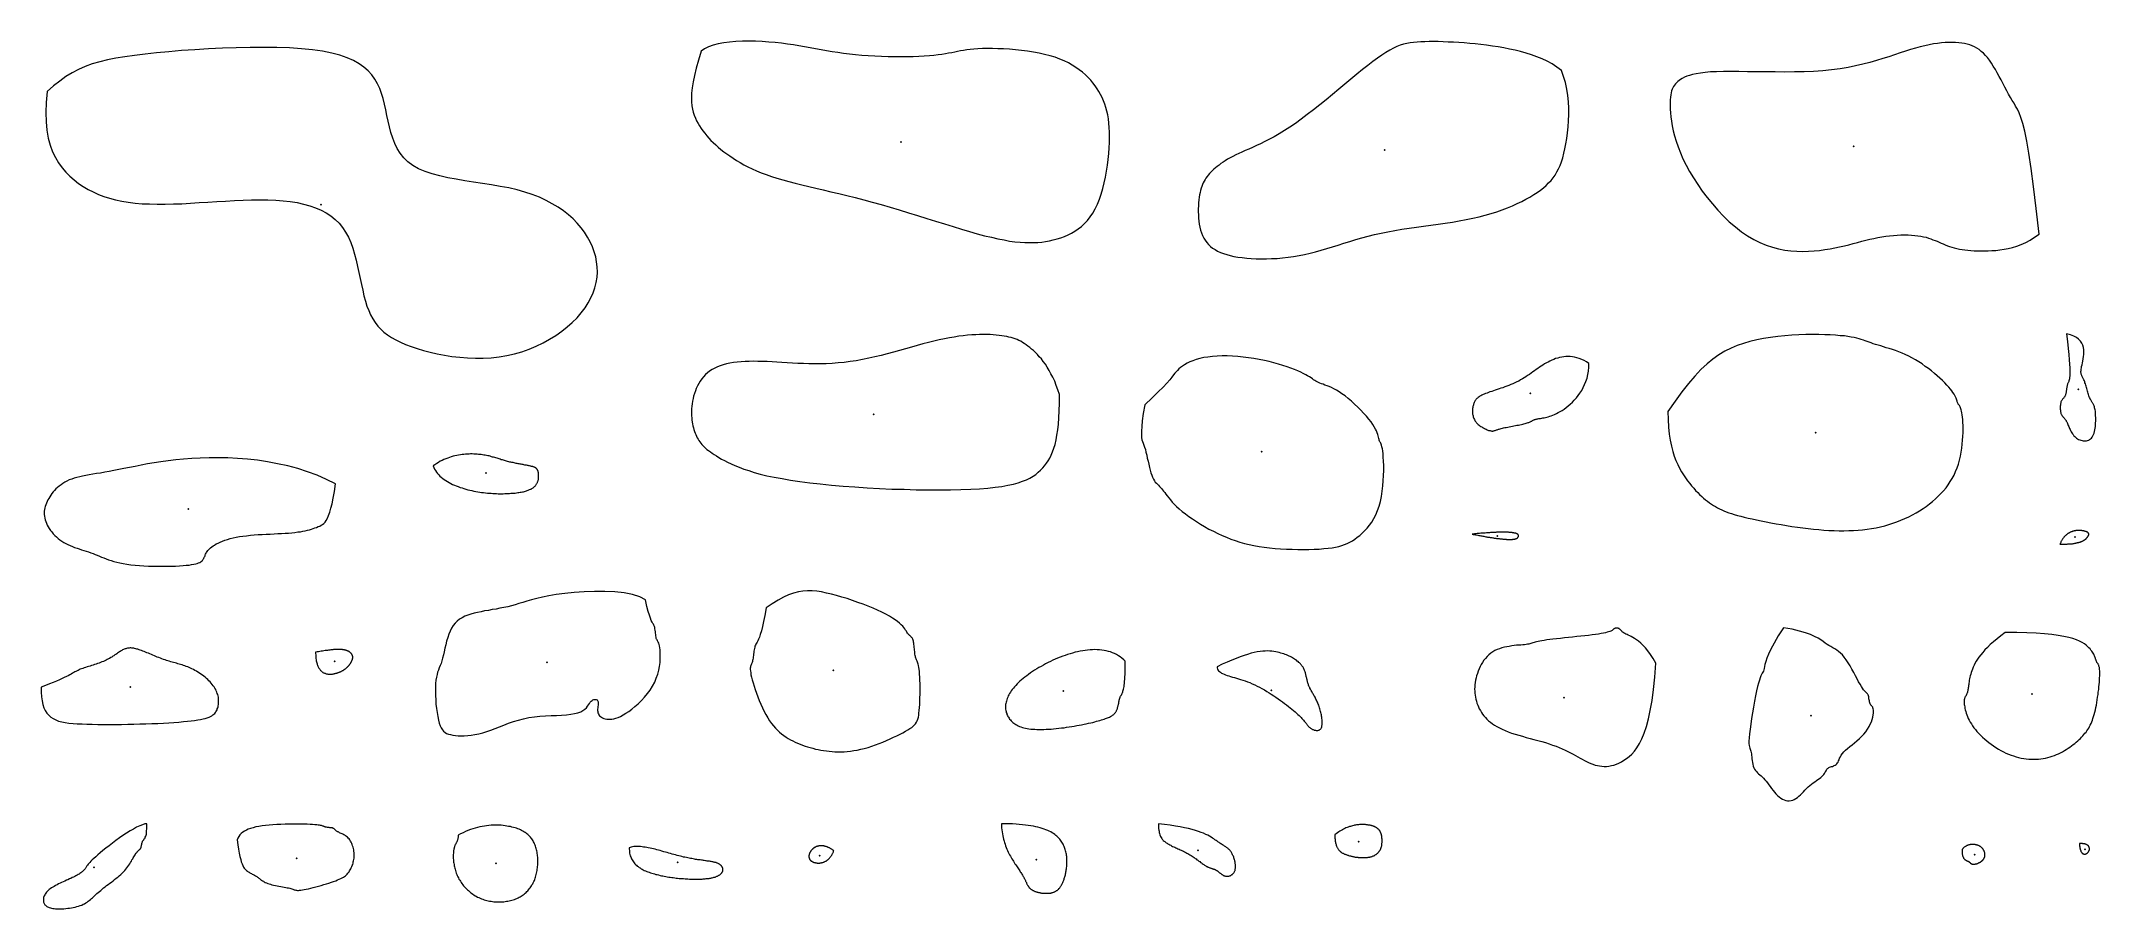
# Model space of a CAD drawing. Header units: millimetres. Extents: x 5 to 144, y 86 to 145.
import ezdxf

# ---------------------------------------------------------------- set-up
doc = ezdxf.new("R2010")
doc.units = ezdxf.units.MM
doc.layers.add('CONTOURS', color=1, linetype='Continuous')
doc.layers.add('DIMENSIONS', color=5, linetype='Continuous')

msp = doc.modelspace()

# ---------------------------------------------------------------- linework, layer by layer
at = {"layer": 'CONTOURS', "lineweight": 5}
for points in [[(49.84, 143.94), (49.66, 143.34), (49.5, 142.79), (49.38, 142.3), (49.29, 141.87), (49.23, 141.47), (49.19, 141.12), (49.18, 140.8), (49.18, 140.52), (49.21, 140.26), (49.25, 140.03), (49.3, 139.82), (49.37, 139.62), (49.45, 139.43), (49.53, 139.25), (49.63, 139.07), (49.73, 138.9), (49.83, 138.73), (49.95, 138.56), (50.08, 138.4), (50.21, 138.24), (50.35, 138.08), (50.5, 137.92), (50.65, 137.77), (50.82, 137.62), (50.99, 137.46), (51.17, 137.31), (51.36, 137.16), (51.56, 137.01), (51.77, 136.87), (51.99, 136.72), (52.22, 136.57), (52.46, 136.43), (52.72, 136.28), (52.99, 136.14), (53.28, 136.01), (53.58, 135.87), (53.89, 135.74), (54.23, 135.61), (54.58, 135.49), (54.95, 135.37), (55.35, 135.25), (55.76, 135.14), (56.19, 135.03), (56.64, 134.92), (57.1, 134.81), (57.58, 134.69), (58.08, 134.58), (58.6, 134.46), (59.13, 134.33), (59.67, 134.2), (60.23, 134.06), (60.81, 133.92), (61.39, 133.76), (61.99, 133.59), (62.6, 133.41), (63.21, 133.23), (63.83, 133.04), (64.45, 132.85), (65.06, 132.66), (65.66, 132.47), (66.26, 132.28), (66.84, 132.1), (67.41, 131.93), (67.95, 131.77), (68.47, 131.62), (68.97, 131.49), (69.43, 131.38), (69.87, 131.28), (70.28, 131.2), (70.66, 131.13), (71.02, 131.08), (71.36, 131.05), (71.68, 131.02), (71.99, 131.02), (72.28, 131.02), (72.56, 131.04), (72.83, 131.06), (73.09, 131.1), (73.35, 131.15), (73.6, 131.21), (73.86, 131.28), (74.11, 131.35), (74.36, 131.44), (74.6, 131.54), (74.84, 131.66), (75.07, 131.8), (75.29, 131.95), (75.51, 132.12), (75.71, 132.31), (75.91, 132.52), (76.1, 132.76), (76.27, 133.02), (76.43, 133.3), (76.58, 133.61), (76.72, 133.95), (76.84, 134.3), (76.95, 134.67), (77.04, 135.06), (77.13, 135.45), (77.2, 135.84), (77.26, 136.24), (77.31, 136.64), (77.35, 137.03), (77.38, 137.41), (77.4, 137.78), (77.4, 138.14), (77.4, 138.47), (77.38, 138.79), (77.36, 139.09), (77.33, 139.37), (77.28, 139.64), (77.23, 139.9), (77.16, 140.14), (77.09, 140.37), (77, 140.59), (76.91, 140.81), (76.8, 141.01), (76.69, 141.22), (76.56, 141.41), (76.43, 141.61), (76.28, 141.8), (76.13, 141.99), (75.96, 142.17), (75.77, 142.35), (75.57, 142.52), (75.36, 142.69), (75.13, 142.85), (74.89, 143.01), (74.63, 143.15), (74.35, 143.29), (74.05, 143.41), (73.73, 143.53), (73.39, 143.63), (73.02, 143.73), (72.65, 143.81), (72.26, 143.88), (71.86, 143.94), (71.45, 144), (71.05, 144.04), (70.65, 144.07), (70.25, 144.1), (69.87, 144.11), (69.5, 144.12), (69.14, 144.12), (68.82, 144.12), (68.51, 144.1), (68.24, 144.08), (67.99, 144.06), (67.76, 144.03), (67.54, 144), (67.34, 143.96), (67.14, 143.92), (66.95, 143.88), (66.75, 143.84), (66.54, 143.8), (66.32, 143.76), (66.09, 143.72), (65.83, 143.69), (65.55, 143.65), (65.24, 143.63), (64.9, 143.6), (64.54, 143.59), (64.15, 143.57), (63.74, 143.56), (63.32, 143.56), (62.89, 143.56), (62.45, 143.57), (62.01, 143.58), (61.57, 143.6), (61.12, 143.63), (60.69, 143.66), (60.26, 143.7), (59.85, 143.74), (59.45, 143.79), (59.06, 143.85), (58.68, 143.91), (58.3, 143.97), (57.93, 144.04), (57.56, 144.11), (57.19, 144.17), (56.82, 144.24), (56.44, 144.3), (56.06, 144.37), (55.67, 144.42), (55.26, 144.48), (54.84, 144.52), (54.4, 144.56), (53.96, 144.59), (53.51, 144.61), (53.06, 144.62), (52.62, 144.62), (52.18, 144.6), (51.76, 144.56), (51.36, 144.51), (50.99, 144.44), (50.64, 144.35), (50.33, 144.23), (50.06, 144.1), (49.84, 143.94)], [(107.9, 142.65), (107.59, 142.87), (107.27, 143.08), (106.94, 143.26), (106.6, 143.42), (106.25, 143.57), (105.89, 143.7), (105.53, 143.82), (105.15, 143.92), (104.78, 144.01), (104.4, 144.09), (104.01, 144.17), (103.63, 144.23), (103.24, 144.29), (102.85, 144.34), (102.47, 144.39), (102.09, 144.43), (101.71, 144.47), (101.34, 144.5), (100.97, 144.52), (100.61, 144.55), (100.26, 144.56), (99.92, 144.58), (99.59, 144.59), (99.28, 144.59), (98.98, 144.59), (98.69, 144.58), (98.42, 144.57), (98.17, 144.56), (97.92, 144.54), (97.69, 144.51), (97.47, 144.46), (97.24, 144.41), (97.02, 144.34), (96.79, 144.25), (96.56, 144.14), (96.31, 144.01), (96.06, 143.86), (95.78, 143.68), (95.49, 143.48), (95.17, 143.25), (94.83, 142.98), (94.47, 142.7), (94.09, 142.39), (93.69, 142.06), (93.29, 141.72), (92.87, 141.38), (92.44, 141.03), (92.02, 140.67), (91.59, 140.33), (91.17, 139.99), (90.75, 139.67), (90.34, 139.36), (89.95, 139.07), (89.57, 138.81), (89.2, 138.58), (88.85, 138.37), (88.52, 138.17), (88.2, 138), (87.89, 137.84), (87.6, 137.7), (87.32, 137.57), (87.05, 137.45), (86.8, 137.34), (86.56, 137.23), (86.33, 137.13), (86.12, 137.03), (85.92, 136.94), (85.72, 136.84), (85.54, 136.74), (85.37, 136.65), (85.21, 136.55), (85.06, 136.45), (84.92, 136.36), (84.79, 136.26), (84.66, 136.16), (84.55, 136.07), (84.44, 135.97), (84.33, 135.87), (84.24, 135.78), (84.15, 135.68), (84.06, 135.58), (83.99, 135.48), (83.91, 135.38), (83.85, 135.28), (83.78, 135.17), (83.73, 135.06), (83.67, 134.94), (83.63, 134.82), (83.58, 134.69), (83.54, 134.55), (83.51, 134.4), (83.48, 134.24), (83.45, 134.08), (83.43, 133.9), (83.41, 133.71), (83.4, 133.51), (83.39, 133.31), (83.39, 133.1), (83.4, 132.89), (83.41, 132.68), (83.43, 132.47), (83.46, 132.27), (83.5, 132.07), (83.55, 131.87), (83.61, 131.68), (83.68, 131.5), (83.76, 131.33), (83.85, 131.18), (83.96, 131.03), (84.08, 130.89), (84.21, 130.77), (84.36, 130.65), (84.52, 130.55), (84.69, 130.45), (84.88, 130.36), (85.09, 130.28), (85.31, 130.21), (85.54, 130.15), (85.8, 130.09), (86.07, 130.05), (86.36, 130.01), (86.66, 129.97), (86.97, 129.95), (87.3, 129.93), (87.64, 129.93), (87.99, 129.93), (88.34, 129.94), (88.71, 129.96), (89.07, 129.99), (89.45, 130.04), (89.82, 130.09), (90.19, 130.15), (90.57, 130.23), (90.94, 130.32), (91.31, 130.41), (91.69, 130.52), (92.06, 130.63), (92.44, 130.74), (92.83, 130.86), (93.22, 130.98), (93.61, 131.1), (94.02, 131.23), (94.43, 131.34), (94.85, 131.46), (95.29, 131.56), (95.73, 131.66), (96.19, 131.76), (96.66, 131.84), (97.14, 131.92), (97.62, 131.99), (98.11, 132.06), (98.6, 132.13), (99.09, 132.2), (99.58, 132.27), (100.06, 132.34), (100.54, 132.41), (101.01, 132.49), (101.47, 132.58), (101.92, 132.67), (102.35, 132.77), (102.76, 132.87), (103.16, 132.99), (103.55, 133.11), (103.91, 133.24), (104.27, 133.37), (104.6, 133.51), (104.92, 133.66), (105.22, 133.8), (105.51, 133.95), (105.78, 134.1), (106.03, 134.26), (106.27, 134.41), (106.48, 134.57), (106.69, 134.72), (106.87, 134.88), (107.04, 135.05), (107.2, 135.22), (107.34, 135.39), (107.48, 135.58), (107.6, 135.79), (107.71, 136), (107.81, 136.23), (107.9, 136.48), (107.99, 136.75), (108.07, 137.05), (108.14, 137.36), (108.21, 137.7), (108.27, 138.06), (108.32, 138.44), (108.36, 138.84), (108.39, 139.25), (108.4, 139.67), (108.4, 140.09), (108.37, 140.53), (108.33, 140.96), (108.26, 141.39), (108.17, 141.82), (108.05, 142.24), (107.9, 142.65)], [(140.14, 131.59), (139.95, 133.33), (139.77, 134.8), (139.61, 136.03), (139.46, 137.05), (139.31, 137.88), (139.17, 138.55), (139.04, 139.07), (138.92, 139.47), (138.8, 139.79), (138.68, 140.04), (138.56, 140.24), (138.45, 140.43), (138.33, 140.62), (138.21, 140.82), (138.08, 141.04), (137.96, 141.27), (137.83, 141.51), (137.71, 141.75), (137.58, 142), (137.45, 142.24), (137.32, 142.48), (137.19, 142.71), (137.05, 142.93), (136.92, 143.14), (136.79, 143.33), (136.65, 143.51), (136.52, 143.66), (136.38, 143.81), (136.24, 143.93), (136.1, 144.05), (135.95, 144.15), (135.79, 144.23), (135.63, 144.3), (135.47, 144.37), (135.29, 144.42), (135.11, 144.46), (134.92, 144.49), (134.72, 144.51), (134.51, 144.53), (134.28, 144.54), (134.05, 144.53), (133.81, 144.52), (133.56, 144.5), (133.29, 144.47), (133.02, 144.43), (132.73, 144.38), (132.43, 144.31), (132.12, 144.24), (131.8, 144.15), (131.47, 144.05), (131.12, 143.95), (130.76, 143.83), (130.39, 143.7), (130, 143.57), (129.59, 143.44), (129.17, 143.31), (128.72, 143.18), (128.25, 143.06), (127.76, 142.95), (127.25, 142.85), (126.71, 142.76), (126.14, 142.68), (125.54, 142.62), (124.92, 142.58), (124.28, 142.55), (123.64, 142.54), (122.98, 142.53), (122.33, 142.54), (121.69, 142.54), (121.06, 142.55), (120.46, 142.56), (119.88, 142.57), (119.33, 142.57), (118.83, 142.57), (118.37, 142.56), (117.96, 142.54), (117.6, 142.51), (117.28, 142.47), (117, 142.42), (116.75, 142.37), (116.54, 142.31), (116.36, 142.25), (116.2, 142.18), (116.06, 142.11), (115.94, 142.04), (115.84, 141.96), (115.75, 141.89), (115.67, 141.81), (115.59, 141.73), (115.53, 141.65), (115.47, 141.57), (115.41, 141.47), (115.37, 141.37), (115.33, 141.26), (115.3, 141.14), (115.28, 141), (115.26, 140.84), (115.25, 140.67), (115.24, 140.48), (115.24, 140.27), (115.25, 140.03), (115.26, 139.78), (115.29, 139.51), (115.33, 139.21), (115.38, 138.9), (115.45, 138.57), (115.54, 138.22), (115.64, 137.86), (115.77, 137.48), (115.93, 137.09), (116.1, 136.68), (116.31, 136.26), (116.55, 135.83), (116.81, 135.39), (117.1, 134.94), (117.41, 134.5), (117.74, 134.06), (118.09, 133.63), (118.46, 133.21), (118.84, 132.81), (119.23, 132.43), (119.64, 132.08), (120.05, 131.76), (120.46, 131.48), (120.88, 131.23), (121.3, 131.02), (121.72, 130.85), (122.14, 130.71), (122.56, 130.6), (122.98, 130.52), (123.39, 130.47), (123.79, 130.44), (124.19, 130.43), (124.58, 130.44), (124.96, 130.47), (125.33, 130.5), (125.69, 130.55), (126.03, 130.61), (126.36, 130.67), (126.68, 130.74), (127, 130.81), (127.3, 130.88), (127.6, 130.96), (127.88, 131.03), (128.17, 131.11), (128.44, 131.18), (128.72, 131.25), (128.99, 131.31), (129.26, 131.37), (129.52, 131.42), (129.79, 131.46), (130.05, 131.49), (130.31, 131.51), (130.57, 131.53), (130.82, 131.54), (131.06, 131.54), (131.3, 131.54), (131.53, 131.53), (131.75, 131.51), (131.96, 131.49), (132.15, 131.46), (132.34, 131.42), (132.52, 131.38), (132.68, 131.33), (132.83, 131.28), (132.98, 131.22), (133.13, 131.17), (133.26, 131.11), (133.4, 131.05), (133.53, 130.98), (133.67, 130.93), (133.81, 130.87), (133.95, 130.81), (134.1, 130.76), (134.25, 130.71), (134.41, 130.66), (134.58, 130.62), (134.76, 130.59), (134.94, 130.56), (135.13, 130.53), (135.33, 130.51), (135.54, 130.49), (135.76, 130.47), (135.98, 130.46), (136.21, 130.46), (136.46, 130.46), (136.7, 130.47), (136.96, 130.48), (137.23, 130.5), (137.5, 130.53), (137.78, 130.57), (138.06, 130.63), (138.35, 130.7), (138.64, 130.79), (138.94, 130.9), (139.24, 131.04), (139.54, 131.19), (139.84, 131.38), (140.14, 131.59)], [(5.7, 141.23), (5.63, 140.49), (5.6, 139.81), (5.62, 139.18), (5.68, 138.61), (5.77, 138.08), (5.9, 137.6), (6.06, 137.16), (6.25, 136.76), (6.46, 136.4), (6.7, 136.07), (6.96, 135.77), (7.23, 135.5), (7.52, 135.25), (7.82, 135.02), (8.13, 134.81), (8.46, 134.61), (8.8, 134.44), (9.16, 134.28), (9.53, 134.14), (9.91, 134.02), (10.31, 133.91), (10.73, 133.82), (11.17, 133.75), (11.63, 133.69), (12.11, 133.65), (12.6, 133.63), (13.12, 133.61), (13.66, 133.62), (14.22, 133.63), (14.79, 133.65), (15.37, 133.68), (15.96, 133.72), (16.55, 133.76), (17.15, 133.79), (17.74, 133.83), (18.33, 133.86), (18.92, 133.89), (19.49, 133.9), (20.05, 133.91), (20.59, 133.9), (21.12, 133.88), (21.62, 133.85), (22.1, 133.79), (22.56, 133.72), (23, 133.62), (23.42, 133.51), (23.81, 133.38), (24.18, 133.22), (24.52, 133.04), (24.84, 132.83), (25.13, 132.59), (25.4, 132.33), (25.63, 132.05), (25.84, 131.73), (26.03, 131.38), (26.19, 131.02), (26.32, 130.64), (26.45, 130.24), (26.56, 129.83), (26.65, 129.42), (26.74, 129.01), (26.83, 128.6), (26.91, 128.2), (27, 127.81), (27.08, 127.43), (27.18, 127.07), (27.28, 126.74), (27.4, 126.43), (27.53, 126.14), (27.67, 125.87), (27.83, 125.62), (28.01, 125.39), (28.21, 125.18), (28.43, 124.98), (28.67, 124.79), (28.94, 124.62), (29.23, 124.45), (29.54, 124.3), (29.89, 124.15), (30.26, 124.01), (30.67, 123.87), (31.1, 123.74), (31.55, 123.62), (32.02, 123.51), (32.52, 123.42), (33.02, 123.34), (33.54, 123.28), (34.07, 123.24), (34.6, 123.22), (35.13, 123.22), (35.67, 123.25), (36.2, 123.31), (36.72, 123.4), (37.24, 123.52), (37.74, 123.66), (38.23, 123.84), (38.71, 124.04), (39.17, 124.26), (39.61, 124.5), (40.03, 124.76), (40.43, 125.04), (40.8, 125.33), (41.14, 125.64), (41.46, 125.95), (41.75, 126.28), (42, 126.61), (42.22, 126.95), (42.4, 127.29), (42.55, 127.64), (42.67, 127.98), (42.75, 128.33), (42.81, 128.68), (42.83, 129.03), (42.82, 129.38), (42.78, 129.72), (42.72, 130.07), (42.62, 130.41), (42.5, 130.74), (42.35, 131.07), (42.17, 131.4), (41.97, 131.72), (41.74, 132.03), (41.48, 132.33), (41.2, 132.62), (40.89, 132.89), (40.55, 133.16), (40.18, 133.41), (39.79, 133.65), (39.37, 133.87), (38.92, 134.08), (38.44, 134.27), (37.94, 134.43), (37.41, 134.58), (36.85, 134.71), (36.27, 134.82), (35.68, 134.92), (35.08, 135.02), (34.48, 135.11), (33.89, 135.2), (33.3, 135.3), (32.73, 135.4), (32.19, 135.52), (31.68, 135.66), (31.2, 135.82), (30.77, 136), (30.38, 136.22), (30.05, 136.47), (29.77, 136.75), (29.53, 137.05), (29.33, 137.38), (29.16, 137.72), (29.02, 138.08), (28.9, 138.46), (28.8, 138.84), (28.71, 139.22), (28.63, 139.61), (28.55, 139.99), (28.47, 140.37), (28.37, 140.74), (28.26, 141.09), (28.14, 141.43), (27.99, 141.75), (27.81, 142.06), (27.6, 142.35), (27.36, 142.62), (27.07, 142.87), (26.75, 143.1), (26.37, 143.31), (25.94, 143.5), (25.45, 143.67), (24.9, 143.81), (24.29, 143.94), (23.61, 144.03), (22.86, 144.11), (22.05, 144.16), (21.2, 144.19), (20.31, 144.2), (19.39, 144.2), (18.46, 144.18), (17.52, 144.14), (16.59, 144.1), (15.67, 144.04), (14.77, 143.98), (13.9, 143.9), (13.08, 143.83), (12.31, 143.75), (11.6, 143.66), (10.94, 143.57), (10.34, 143.47), (9.77, 143.35), (9.24, 143.22), (8.74, 143.08), (8.27, 142.9), (7.82, 142.71), (7.39, 142.48), (6.96, 142.23), (6.55, 141.93), (6.12, 141.6), (5.7, 141.23)], [(74.02, 120.76), (73.92, 121.08), (73.81, 121.38), (73.7, 121.67), (73.58, 121.93), (73.45, 122.17), (73.33, 122.4), (73.2, 122.62), (73.07, 122.81), (72.93, 123), (72.8, 123.17), (72.66, 123.32), (72.53, 123.47), (72.4, 123.6), (72.27, 123.73), (72.14, 123.84), (72.02, 123.95), (71.89, 124.04), (71.77, 124.13), (71.65, 124.22), (71.53, 124.29), (71.41, 124.36), (71.29, 124.42), (71.16, 124.48), (71.03, 124.53), (70.9, 124.58), (70.76, 124.62), (70.61, 124.65), (70.46, 124.69), (70.3, 124.71), (70.13, 124.74), (69.95, 124.76), (69.75, 124.78), (69.55, 124.8), (69.34, 124.81), (69.11, 124.81), (68.88, 124.82), (68.63, 124.81), (68.37, 124.8), (68.1, 124.79), (67.82, 124.77), (67.53, 124.74), (67.23, 124.7), (66.92, 124.65), (66.6, 124.6), (66.26, 124.53), (65.91, 124.46), (65.55, 124.37), (65.19, 124.28), (64.81, 124.18), (64.42, 124.07), (64.03, 123.96), (63.63, 123.85), (63.22, 123.74), (62.81, 123.63), (62.4, 123.52), (61.98, 123.41), (61.57, 123.31), (61.15, 123.22), (60.73, 123.13), (60.31, 123.05), (59.9, 122.99), (59.49, 122.94), (59.08, 122.9), (58.68, 122.87), (58.28, 122.85), (57.88, 122.84), (57.5, 122.84), (57.11, 122.85), (56.74, 122.86), (56.36, 122.87), (56, 122.89), (55.64, 122.91), (55.29, 122.93), (54.95, 122.95), (54.62, 122.97), (54.29, 122.99), (53.97, 123), (53.67, 123), (53.37, 123.01), (53.08, 123), (52.8, 122.99), (52.53, 122.98), (52.27, 122.95), (52.02, 122.92), (51.78, 122.88), (51.55, 122.84), (51.33, 122.78), (51.13, 122.71), (50.93, 122.64), (50.75, 122.55), (50.57, 122.46), (50.41, 122.35), (50.26, 122.23), (50.12, 122.11), (50, 121.97), (49.88, 121.82), (49.77, 121.67), (49.68, 121.51), (49.59, 121.35), (49.51, 121.18), (49.45, 121.01), (49.39, 120.84), (49.33, 120.66), (49.29, 120.49), (49.26, 120.32), (49.23, 120.14), (49.21, 119.98), (49.19, 119.81), (49.18, 119.65), (49.18, 119.49), (49.19, 119.34), (49.2, 119.2), (49.21, 119.05), (49.23, 118.91), (49.25, 118.78), (49.28, 118.65), (49.31, 118.52), (49.35, 118.4), (49.39, 118.28), (49.43, 118.17), (49.48, 118.06), (49.52, 117.95), (49.57, 117.85), (49.63, 117.76), (49.68, 117.66), (49.74, 117.57), (49.81, 117.49), (49.88, 117.4), (49.96, 117.32), (50.04, 117.23), (50.13, 117.15), (50.23, 117.06), (50.34, 116.98), (50.46, 116.89), (50.58, 116.8), (50.72, 116.71), (50.87, 116.62), (51.04, 116.52), (51.22, 116.41), (51.41, 116.31), (51.62, 116.2), (51.86, 116.08), (52.11, 115.97), (52.4, 115.86), (52.71, 115.74), (53.05, 115.63), (53.42, 115.51), (53.83, 115.4), (54.28, 115.29), (54.77, 115.19), (55.3, 115.09), (55.87, 114.99), (56.5, 114.9), (57.17, 114.81), (57.88, 114.73), (58.64, 114.66), (59.42, 114.59), (60.22, 114.53), (61.05, 114.48), (61.88, 114.43), (62.71, 114.39), (63.54, 114.37), (64.36, 114.34), (65.15, 114.33), (65.93, 114.33), (66.67, 114.33), (67.37, 114.35), (68.03, 114.37), (68.63, 114.41), (69.18, 114.45), (69.68, 114.51), (70.13, 114.57), (70.54, 114.64), (70.91, 114.72), (71.23, 114.81), (71.53, 114.91), (71.79, 115.02), (72.03, 115.13), (72.24, 115.25), (72.42, 115.38), (72.59, 115.52), (72.75, 115.66), (72.89, 115.81), (73.02, 115.96), (73.14, 116.13), (73.26, 116.3), (73.37, 116.48), (73.47, 116.68), (73.56, 116.9), (73.65, 117.14), (73.73, 117.4), (73.79, 117.7), (73.85, 118.02), (73.91, 118.38), (73.95, 118.77), (73.98, 119.2), (74.01, 119.67), (74.02, 120.19), (74.02, 120.76)], [(115.09, 119.63), (115.1, 119.08), (115.13, 118.57), (115.18, 118.1), (115.25, 117.68), (115.33, 117.29), (115.42, 116.93), (115.52, 116.61), (115.63, 116.31), (115.75, 116.04), (115.88, 115.79), (116.01, 115.56), (116.15, 115.34), (116.28, 115.14), (116.42, 114.95), (116.56, 114.77), (116.69, 114.61), (116.83, 114.45), (116.96, 114.29), (117.1, 114.15), (117.23, 114.02), (117.37, 113.89), (117.5, 113.77), (117.63, 113.66), (117.77, 113.56), (117.9, 113.46), (118.03, 113.37), (118.17, 113.28), (118.3, 113.2), (118.44, 113.12), (118.58, 113.05), (118.72, 112.98), (118.87, 112.92), (119.03, 112.85), (119.2, 112.79), (119.38, 112.73), (119.57, 112.67), (119.78, 112.61), (120, 112.55), (120.24, 112.5), (120.5, 112.43), (120.78, 112.37), (121.07, 112.31), (121.38, 112.24), (121.71, 112.18), (122.04, 112.11), (122.39, 112.05), (122.74, 111.99), (123.1, 111.93), (123.46, 111.87), (123.83, 111.82), (124.19, 111.77), (124.56, 111.73), (124.92, 111.69), (125.27, 111.65), (125.62, 111.62), (125.96, 111.6), (126.3, 111.58), (126.64, 111.57), (126.97, 111.57), (127.29, 111.58), (127.61, 111.59), (127.92, 111.61), (128.23, 111.64), (128.54, 111.67), (128.84, 111.72), (129.14, 111.77), (129.43, 111.84), (129.72, 111.91), (130, 111.99), (130.28, 112.08), (130.55, 112.18), (130.82, 112.28), (131.09, 112.4), (131.34, 112.52), (131.59, 112.65), (131.84, 112.78), (132.08, 112.92), (132.31, 113.07), (132.53, 113.22), (132.74, 113.38), (132.95, 113.55), (133.15, 113.72), (133.34, 113.9), (133.52, 114.08), (133.69, 114.27), (133.86, 114.47), (134.01, 114.67), (134.15, 114.89), (134.28, 115.11), (134.4, 115.33), (134.51, 115.57), (134.61, 115.81), (134.7, 116.07), (134.77, 116.33), (134.83, 116.6), (134.88, 116.87), (134.93, 117.14), (134.96, 117.41), (134.98, 117.68), (135, 117.94), (135.01, 118.2), (135.01, 118.44), (135.01, 118.67), (135, 118.88), (134.99, 119.08), (134.97, 119.25), (134.95, 119.4), (134.93, 119.53), (134.91, 119.64), (134.89, 119.74), (134.86, 119.81), (134.84, 119.88), (134.81, 119.93), (134.79, 119.98), (134.76, 120.02), (134.74, 120.05), (134.71, 120.09), (134.69, 120.12), (134.67, 120.15), (134.65, 120.19), (134.64, 120.23), (134.62, 120.28), (134.61, 120.33), (134.59, 120.39), (134.57, 120.46), (134.54, 120.53), (134.5, 120.61), (134.45, 120.7), (134.4, 120.8), (134.33, 120.9), (134.25, 121.01), (134.16, 121.14), (134.05, 121.27), (133.92, 121.41), (133.78, 121.56), (133.62, 121.71), (133.45, 121.87), (133.27, 122.03), (133.08, 122.19), (132.88, 122.36), (132.67, 122.52), (132.46, 122.67), (132.24, 122.83), (132.02, 122.97), (131.79, 123.11), (131.56, 123.24), (131.34, 123.35), (131.11, 123.46), (130.89, 123.56), (130.67, 123.65), (130.45, 123.73), (130.24, 123.8), (130.03, 123.87), (129.83, 123.93), (129.63, 123.99), (129.45, 124.05), (129.27, 124.1), (129.1, 124.15), (128.95, 124.2), (128.8, 124.25), (128.67, 124.3), (128.54, 124.35), (128.41, 124.4), (128.28, 124.44), (128.14, 124.49), (128, 124.53), (127.84, 124.57), (127.66, 124.61), (127.46, 124.65), (127.24, 124.68), (127, 124.72), (126.72, 124.74), (126.4, 124.77), (126.05, 124.79), (125.67, 124.8), (125.27, 124.81), (124.84, 124.81), (124.39, 124.81), (123.93, 124.79), (123.46, 124.77), (122.98, 124.73), (122.5, 124.68), (122.02, 124.62), (121.54, 124.54), (121.08, 124.45), (120.62, 124.34), (120.19, 124.22), (119.76, 124.07), (119.35, 123.9), (118.94, 123.69), (118.53, 123.44), (118.13, 123.16), (117.73, 122.83), (117.32, 122.45), (116.9, 122.01), (116.47, 121.52), (116.03, 120.96), (115.57, 120.33), (115.09, 119.63)], [(141.99, 124.86), (142.05, 124.34), (142.11, 123.88), (142.15, 123.47), (142.18, 123.12), (142.2, 122.82), (142.21, 122.57), (142.22, 122.35), (142.22, 122.18), (142.21, 122.03), (142.2, 121.91), (142.19, 121.82), (142.17, 121.75), (142.15, 121.69), (142.14, 121.64), (142.12, 121.6), (142.1, 121.56), (142.08, 121.53), (142.06, 121.48), (142.05, 121.44), (142.04, 121.39), (142.03, 121.34), (142.02, 121.29), (142.01, 121.23), (142, 121.18), (141.99, 121.12), (141.99, 121.07), (141.98, 121.01), (141.97, 120.96), (141.96, 120.91), (141.95, 120.86), (141.94, 120.81), (141.93, 120.77), (141.92, 120.73), (141.91, 120.69), (141.89, 120.66), (141.88, 120.63), (141.86, 120.6), (141.84, 120.58), (141.82, 120.55), (141.8, 120.53), (141.78, 120.51), (141.76, 120.49), (141.74, 120.47), (141.72, 120.45), (141.7, 120.42), (141.69, 120.4), (141.67, 120.37), (141.65, 120.34), (141.64, 120.31), (141.62, 120.27), (141.61, 120.23), (141.6, 120.19), (141.59, 120.14), (141.58, 120.09), (141.58, 120.04), (141.57, 119.99), (141.57, 119.93), (141.57, 119.88), (141.57, 119.82), (141.57, 119.77), (141.58, 119.71), (141.58, 119.66), (141.59, 119.61), (141.6, 119.56), (141.61, 119.52), (141.62, 119.48), (141.64, 119.44), (141.65, 119.41), (141.67, 119.38), (141.68, 119.35), (141.7, 119.32), (141.72, 119.3), (141.74, 119.28), (141.77, 119.25), (141.79, 119.23), (141.81, 119.21), (141.84, 119.18), (141.86, 119.15), (141.89, 119.12), (141.91, 119.09), (141.93, 119.06), (141.96, 119.02), (141.98, 118.97), (142.01, 118.92), (142.03, 118.87), (142.06, 118.81), (142.08, 118.74), (142.11, 118.68), (142.14, 118.61), (142.17, 118.54), (142.2, 118.47), (142.23, 118.4), (142.27, 118.33), (142.31, 118.26), (142.35, 118.19), (142.39, 118.12), (142.44, 118.06), (142.49, 117.99), (142.55, 117.94), (142.61, 117.88), (142.67, 117.83), (142.74, 117.78), (142.81, 117.74), (142.89, 117.71), (142.96, 117.68), (143.04, 117.66), (143.12, 117.65), (143.19, 117.64), (143.27, 117.64), (143.34, 117.65), (143.42, 117.67), (143.49, 117.69), (143.55, 117.73), (143.61, 117.78), (143.67, 117.83), (143.73, 117.9), (143.77, 117.98), (143.81, 118.07), (143.85, 118.16), (143.88, 118.27), (143.9, 118.38), (143.93, 118.5), (143.94, 118.62), (143.95, 118.74), (143.96, 118.86), (143.97, 118.98), (143.97, 119.1), (143.97, 119.22), (143.96, 119.34), (143.96, 119.45), (143.95, 119.55), (143.94, 119.65), (143.92, 119.73), (143.91, 119.81), (143.89, 119.88), (143.88, 119.94), (143.86, 120), (143.84, 120.05), (143.82, 120.09), (143.8, 120.13), (143.77, 120.17), (143.75, 120.21), (143.73, 120.24), (143.7, 120.28), (143.68, 120.32), (143.65, 120.36), (143.63, 120.4), (143.6, 120.45), (143.58, 120.5), (143.55, 120.56), (143.53, 120.62), (143.51, 120.69), (143.48, 120.76), (143.46, 120.84), (143.43, 120.92), (143.41, 121), (143.39, 121.08), (143.36, 121.17), (143.34, 121.25), (143.32, 121.33), (143.29, 121.41), (143.27, 121.49), (143.24, 121.56), (143.22, 121.63), (143.2, 121.7), (143.17, 121.76), (143.15, 121.81), (143.12, 121.86), (143.1, 121.9), (143.07, 121.94), (143.05, 121.98), (143.03, 122.02), (143.02, 122.06), (143, 122.1), (142.99, 122.15), (142.98, 122.2), (142.97, 122.26), (142.97, 122.32), (142.98, 122.39), (142.98, 122.47), (143, 122.56), (143.01, 122.66), (143.04, 122.77), (143.07, 122.9), (143.1, 123.03), (143.12, 123.18), (143.15, 123.33), (143.16, 123.48), (143.17, 123.64), (143.16, 123.79), (143.14, 123.94), (143.09, 124.09), (143.03, 124.24), (142.93, 124.37), (142.81, 124.5), (142.66, 124.61), (142.48, 124.71), (142.26, 124.8), (141.99, 124.86)], [(79.78, 120.07), (79.68, 119.48), (79.61, 119), (79.57, 118.61), (79.55, 118.3), (79.55, 118.06), (79.56, 117.87), (79.59, 117.72), (79.63, 117.6), (79.68, 117.48), (79.72, 117.36), (79.77, 117.21), (79.82, 117.05), (79.86, 116.87), (79.91, 116.68), (79.95, 116.47), (80, 116.27), (80.05, 116.06), (80.09, 115.85), (80.14, 115.66), (80.19, 115.48), (80.25, 115.32), (80.3, 115.18), (80.36, 115.06), (80.43, 114.95), (80.49, 114.86), (80.56, 114.78), (80.63, 114.71), (80.7, 114.64), (80.77, 114.57), (80.84, 114.5), (80.91, 114.42), (80.98, 114.34), (81.05, 114.25), (81.13, 114.15), (81.21, 114.04), (81.3, 113.92), (81.4, 113.79), (81.51, 113.66), (81.63, 113.51), (81.77, 113.37), (81.93, 113.21), (82.11, 113.05), (82.31, 112.88), (82.52, 112.71), (82.76, 112.54), (83.01, 112.37), (83.27, 112.19), (83.54, 112.02), (83.82, 111.86), (84.11, 111.69), (84.41, 111.54), (84.7, 111.39), (85, 111.26), (85.29, 111.13), (85.59, 111.01), (85.89, 110.91), (86.2, 110.81), (86.51, 110.72), (86.83, 110.64), (87.15, 110.57), (87.49, 110.51), (87.84, 110.46), (88.2, 110.42), (88.57, 110.38), (88.95, 110.35), (89.34, 110.33), (89.73, 110.32), (90.12, 110.31), (90.49, 110.31), (90.86, 110.31), (91.22, 110.33), (91.55, 110.34), (91.87, 110.37), (92.16, 110.4), (92.42, 110.43), (92.66, 110.47), (92.88, 110.52), (93.08, 110.58), (93.27, 110.64), (93.45, 110.72), (93.63, 110.8), (93.79, 110.9), (93.96, 111.01), (94.12, 111.13), (94.29, 111.26), (94.46, 111.41), (94.62, 111.57), (94.79, 111.75), (94.95, 111.95), (95.1, 112.16), (95.24, 112.4), (95.37, 112.65), (95.49, 112.93), (95.6, 113.23), (95.68, 113.55), (95.75, 113.89), (95.81, 114.24), (95.85, 114.6), (95.88, 114.95), (95.9, 115.31), (95.91, 115.65), (95.91, 115.97), (95.9, 116.27), (95.88, 116.53), (95.87, 116.76), (95.84, 116.96), (95.82, 117.11), (95.79, 117.24), (95.76, 117.34), (95.74, 117.42), (95.71, 117.48), (95.68, 117.54), (95.65, 117.58), (95.63, 117.63), (95.61, 117.68), (95.59, 117.74), (95.57, 117.81), (95.55, 117.88), (95.53, 117.97), (95.5, 118.07), (95.47, 118.18), (95.42, 118.31), (95.35, 118.44), (95.27, 118.59), (95.17, 118.75), (95.05, 118.93), (94.9, 119.11), (94.74, 119.31), (94.55, 119.51), (94.36, 119.72), (94.15, 119.92), (93.94, 120.12), (93.73, 120.31), (93.51, 120.5), (93.3, 120.67), (93.09, 120.82), (92.9, 120.95), (92.71, 121.06), (92.54, 121.16), (92.38, 121.24), (92.22, 121.3), (92.08, 121.36), (91.94, 121.41), (91.82, 121.46), (91.7, 121.5), (91.6, 121.54), (91.5, 121.58), (91.42, 121.62), (91.33, 121.67), (91.25, 121.72), (91.17, 121.77), (91.09, 121.83), (91, 121.89), (90.89, 121.96), (90.77, 122.03), (90.64, 122.1), (90.48, 122.18), (90.31, 122.27), (90.11, 122.36), (89.88, 122.45), (89.64, 122.54), (89.38, 122.63), (89.1, 122.73), (88.81, 122.82), (88.5, 122.91), (88.18, 122.99), (87.85, 123.07), (87.5, 123.14), (87.15, 123.2), (86.79, 123.25), (86.43, 123.29), (86.06, 123.33), (85.7, 123.35), (85.35, 123.37), (85, 123.37), (84.67, 123.36), (84.35, 123.34), (84.04, 123.3), (83.76, 123.26), (83.5, 123.2), (83.25, 123.13), (83.03, 123.05), (82.82, 122.97), (82.63, 122.88), (82.46, 122.78), (82.32, 122.69), (82.18, 122.59), (82.07, 122.5), (81.98, 122.4), (81.9, 122.31), (81.81, 122.21), (81.72, 122.09), (81.6, 121.94), (81.46, 121.76), (81.26, 121.54), (81.01, 121.27), (80.68, 120.94), (80.28, 120.54), (79.78, 120.07)], [(109.76, 122.87), (109.59, 122.98), (109.43, 123.07), (109.27, 123.14), (109.1, 123.2), (108.95, 123.25), (108.79, 123.29), (108.64, 123.32), (108.49, 123.33), (108.34, 123.34), (108.2, 123.33), (108.06, 123.32), (107.92, 123.3), (107.78, 123.27), (107.65, 123.23), (107.51, 123.19), (107.38, 123.14), (107.26, 123.08), (107.13, 123.03), (107.01, 122.96), (106.89, 122.9), (106.77, 122.83), (106.65, 122.76), (106.54, 122.68), (106.42, 122.61), (106.31, 122.53), (106.2, 122.45), (106.08, 122.37), (105.97, 122.29), (105.85, 122.21), (105.74, 122.13), (105.62, 122.05), (105.51, 121.97), (105.39, 121.9), (105.27, 121.82), (105.14, 121.75), (105.02, 121.68), (104.89, 121.62), (104.76, 121.55), (104.62, 121.49), (104.49, 121.44), (104.36, 121.38), (104.22, 121.33), (104.09, 121.28), (103.95, 121.23), (103.82, 121.19), (103.69, 121.15), (103.56, 121.1), (103.44, 121.06), (103.32, 121.02), (103.2, 120.98), (103.08, 120.95), (102.98, 120.91), (102.88, 120.87), (102.78, 120.83), (102.69, 120.8), (102.61, 120.76), (102.53, 120.72), (102.46, 120.69), (102.4, 120.65), (102.34, 120.61), (102.29, 120.57), (102.24, 120.53), (102.19, 120.49), (102.15, 120.45), (102.12, 120.41), (102.09, 120.36), (102.06, 120.32), (102.03, 120.27), (102.01, 120.22), (101.99, 120.17), (101.97, 120.12), (101.96, 120.07), (101.94, 120.01), (101.93, 119.95), (101.92, 119.89), (101.91, 119.83), (101.9, 119.77), (101.9, 119.71), (101.9, 119.65), (101.9, 119.58), (101.9, 119.52), (101.91, 119.45), (101.92, 119.39), (101.94, 119.32), (101.95, 119.26), (101.97, 119.2), (102, 119.14), (102.03, 119.08), (102.06, 119.02), (102.09, 118.96), (102.14, 118.9), (102.18, 118.85), (102.23, 118.8), (102.28, 118.75), (102.34, 118.71), (102.4, 118.66), (102.46, 118.62), (102.52, 118.58), (102.58, 118.54), (102.64, 118.51), (102.7, 118.48), (102.76, 118.45), (102.82, 118.42), (102.88, 118.39), (102.94, 118.37), (102.99, 118.35), (103.04, 118.34), (103.09, 118.33), (103.13, 118.32), (103.17, 118.31), (103.21, 118.3), (103.24, 118.3), (103.27, 118.3), (103.3, 118.31), (103.33, 118.31), (103.35, 118.32), (103.38, 118.33), (103.41, 118.34), (103.44, 118.35), (103.48, 118.36), (103.51, 118.38), (103.56, 118.39), (103.6, 118.41), (103.65, 118.43), (103.71, 118.44), (103.77, 118.46), (103.84, 118.48), (103.92, 118.5), (104, 118.52), (104.09, 118.54), (104.18, 118.55), (104.28, 118.57), (104.38, 118.59), (104.48, 118.61), (104.59, 118.63), (104.69, 118.65), (104.8, 118.67), (104.9, 118.69), (105, 118.71), (105.1, 118.73), (105.2, 118.75), (105.29, 118.77), (105.37, 118.79), (105.45, 118.81), (105.53, 118.83), (105.59, 118.85), (105.65, 118.87), (105.7, 118.89), (105.75, 118.91), (105.79, 118.93), (105.83, 118.95), (105.87, 118.96), (105.9, 118.98), (105.93, 119), (105.96, 119.02), (105.99, 119.03), (106.03, 119.05), (106.06, 119.06), (106.09, 119.08), (106.13, 119.09), (106.17, 119.1), (106.21, 119.11), (106.26, 119.12), (106.31, 119.13), (106.37, 119.14), (106.43, 119.15), (106.5, 119.16), (106.57, 119.17), (106.65, 119.19), (106.74, 119.2), (106.82, 119.22), (106.92, 119.24), (107.01, 119.27), (107.11, 119.3), (107.22, 119.34), (107.33, 119.38), (107.44, 119.43), (107.56, 119.49), (107.69, 119.55), (107.81, 119.62), (107.95, 119.7), (108.08, 119.79), (108.22, 119.89), (108.36, 120), (108.5, 120.12), (108.64, 120.25), (108.77, 120.39), (108.91, 120.54), (109.03, 120.7), (109.15, 120.87), (109.27, 121.05), (109.37, 121.24), (109.47, 121.44), (109.55, 121.65), (109.63, 121.88), (109.68, 122.11), (109.73, 122.35), (109.75, 122.61), (109.76, 122.87)], [(31.75, 115.95), (31.8, 115.84), (31.85, 115.73), (31.91, 115.63), (31.97, 115.53), (32.05, 115.44), (32.13, 115.35), (32.21, 115.26), (32.3, 115.18), (32.4, 115.1), (32.5, 115.03), (32.6, 114.96), (32.71, 114.89), (32.83, 114.82), (32.94, 114.76), (33.06, 114.7), (33.19, 114.65), (33.31, 114.6), (33.44, 114.55), (33.57, 114.5), (33.7, 114.46), (33.83, 114.42), (33.96, 114.38), (34.1, 114.34), (34.23, 114.31), (34.36, 114.28), (34.5, 114.25), (34.63, 114.23), (34.76, 114.2), (34.89, 114.18), (35.02, 114.16), (35.15, 114.15), (35.28, 114.13), (35.41, 114.12), (35.53, 114.11), (35.66, 114.1), (35.78, 114.09), (35.9, 114.08), (36.02, 114.08), (36.14, 114.07), (36.25, 114.07), (36.37, 114.07), (36.48, 114.07), (36.59, 114.08), (36.7, 114.08), (36.8, 114.09), (36.9, 114.09), (37, 114.1), (37.1, 114.11), (37.19, 114.11), (37.29, 114.12), (37.37, 114.13), (37.46, 114.15), (37.54, 114.16), (37.62, 114.17), (37.7, 114.18), (37.77, 114.2), (37.84, 114.21), (37.91, 114.23), (37.98, 114.25), (38.04, 114.27), (38.1, 114.29), (38.16, 114.31), (38.21, 114.33), (38.26, 114.35), (38.31, 114.37), (38.36, 114.39), (38.41, 114.42), (38.45, 114.45), (38.49, 114.47), (38.53, 114.5), (38.56, 114.53), (38.6, 114.56), (38.63, 114.59), (38.66, 114.62), (38.68, 114.66), (38.71, 114.69), (38.73, 114.73), (38.75, 114.76), (38.77, 114.8), (38.79, 114.84), (38.8, 114.87), (38.82, 114.91), (38.83, 114.95), (38.84, 114.99), (38.85, 115.03), (38.85, 115.07), (38.86, 115.11), (38.86, 115.15), (38.87, 115.19), (38.87, 115.22), (38.87, 115.26), (38.87, 115.3), (38.87, 115.34), (38.86, 115.37), (38.86, 115.41), (38.86, 115.44), (38.85, 115.47), (38.85, 115.5), (38.84, 115.53), (38.83, 115.56), (38.83, 115.59), (38.82, 115.62), (38.81, 115.64), (38.8, 115.66), (38.79, 115.68), (38.78, 115.71), (38.76, 115.72), (38.75, 115.74), (38.73, 115.76), (38.72, 115.78), (38.7, 115.79), (38.68, 115.81), (38.66, 115.82), (38.64, 115.84), (38.61, 115.85), (38.59, 115.86), (38.56, 115.87), (38.53, 115.88), (38.5, 115.89), (38.47, 115.9), (38.43, 115.91), (38.39, 115.92), (38.35, 115.93), (38.31, 115.94), (38.26, 115.95), (38.21, 115.96), (38.16, 115.97), (38.11, 115.98), (38.06, 115.99), (38, 116), (37.94, 116.01), (37.88, 116.03), (37.82, 116.04), (37.76, 116.05), (37.69, 116.06), (37.62, 116.07), (37.56, 116.08), (37.49, 116.1), (37.42, 116.11), (37.35, 116.12), (37.28, 116.14), (37.21, 116.15), (37.14, 116.17), (37.06, 116.18), (36.99, 116.2), (36.92, 116.21), (36.85, 116.23), (36.77, 116.25), (36.7, 116.27), (36.63, 116.29), (36.56, 116.31), (36.49, 116.33), (36.42, 116.35), (36.34, 116.37), (36.27, 116.4), (36.2, 116.42), (36.13, 116.44), (36.06, 116.47), (35.98, 116.49), (35.91, 116.51), (35.83, 116.53), (35.76, 116.55), (35.68, 116.57), (35.6, 116.6), (35.52, 116.62), (35.44, 116.63), (35.35, 116.65), (35.27, 116.67), (35.18, 116.68), (35.09, 116.7), (35, 116.71), (34.9, 116.72), (34.81, 116.73), (34.71, 116.74), (34.6, 116.75), (34.5, 116.75), (34.39, 116.76), (34.28, 116.76), (34.17, 116.75), (34.06, 116.75), (33.94, 116.74), (33.82, 116.73), (33.71, 116.72), (33.59, 116.7), (33.46, 116.68), (33.34, 116.66), (33.22, 116.63), (33.1, 116.6), (32.97, 116.56), (32.85, 116.52), (32.73, 116.48), (32.6, 116.43), (32.48, 116.38), (32.35, 116.32), (32.23, 116.26), (32.11, 116.19), (31.99, 116.11), (31.87, 116.03), (31.75, 115.95)], [(25.16, 114.73), (24.55, 115.04), (23.92, 115.32), (23.27, 115.56), (22.61, 115.77), (21.93, 115.95), (21.25, 116.1), (20.57, 116.23), (19.89, 116.33), (19.21, 116.4), (18.55, 116.46), (17.89, 116.49), (17.25, 116.5), (16.63, 116.5), (16.03, 116.48), (15.45, 116.45), (14.9, 116.41), (14.37, 116.36), (13.86, 116.3), (13.37, 116.23), (12.91, 116.16), (12.46, 116.08), (12.04, 116), (11.63, 115.92), (11.25, 115.84), (10.88, 115.77), (10.53, 115.7), (10.19, 115.63), (9.88, 115.58), (9.58, 115.52), (9.3, 115.47), (9.03, 115.43), (8.77, 115.39), (8.53, 115.34), (8.31, 115.3), (8.09, 115.26), (7.89, 115.22), (7.7, 115.17), (7.52, 115.12), (7.35, 115.06), (7.18, 115), (7.03, 114.93), (6.89, 114.85), (6.75, 114.77), (6.63, 114.68), (6.51, 114.59), (6.39, 114.5), (6.29, 114.4), (6.19, 114.3), (6.1, 114.19), (6.02, 114.09), (5.94, 113.98), (5.87, 113.87), (5.8, 113.76), (5.74, 113.65), (5.69, 113.54), (5.64, 113.44), (5.6, 113.33), (5.56, 113.22), (5.53, 113.11), (5.51, 113), (5.5, 112.89), (5.49, 112.78), (5.5, 112.66), (5.51, 112.55), (5.53, 112.43), (5.56, 112.32), (5.6, 112.2), (5.64, 112.08), (5.7, 111.96), (5.77, 111.84), (5.84, 111.72), (5.92, 111.6), (6.01, 111.49), (6.11, 111.37), (6.21, 111.26), (6.32, 111.16), (6.44, 111.06), (6.56, 110.96), (6.69, 110.87), (6.82, 110.79), (6.96, 110.71), (7.1, 110.64), (7.25, 110.57), (7.4, 110.51), (7.55, 110.45), (7.71, 110.4), (7.86, 110.35), (8.02, 110.29), (8.18, 110.24), (8.33, 110.19), (8.49, 110.14), (8.64, 110.09), (8.79, 110.04), (8.93, 109.98), (9.08, 109.92), (9.22, 109.86), (9.37, 109.8), (9.52, 109.74), (9.68, 109.68), (9.84, 109.62), (10.01, 109.56), (10.2, 109.5), (10.39, 109.45), (10.61, 109.4), (10.83, 109.36), (11.08, 109.32), (11.34, 109.28), (11.63, 109.25), (11.92, 109.23), (12.23, 109.21), (12.54, 109.19), (12.86, 109.18), (13.17, 109.18), (13.48, 109.18), (13.79, 109.18), (14.08, 109.18), (14.36, 109.19), (14.62, 109.21), (14.87, 109.22), (15.08, 109.24), (15.27, 109.26), (15.44, 109.29), (15.59, 109.31), (15.72, 109.34), (15.83, 109.37), (15.92, 109.41), (16, 109.44), (16.07, 109.48), (16.12, 109.52), (16.17, 109.56), (16.2, 109.6), (16.23, 109.65), (16.26, 109.69), (16.28, 109.74), (16.3, 109.79), (16.33, 109.84), (16.35, 109.89), (16.37, 109.94), (16.39, 110), (16.42, 110.05), (16.45, 110.11), (16.49, 110.17), (16.54, 110.23), (16.59, 110.29), (16.65, 110.35), (16.72, 110.42), (16.8, 110.48), (16.9, 110.55), (17, 110.61), (17.11, 110.68), (17.24, 110.74), (17.38, 110.81), (17.53, 110.87), (17.69, 110.93), (17.86, 110.99), (18.05, 111.04), (18.25, 111.09), (18.45, 111.14), (18.68, 111.18), (18.91, 111.21), (19.16, 111.24), (19.41, 111.27), (19.67, 111.29), (19.94, 111.31), (20.2, 111.33), (20.47, 111.34), (20.74, 111.35), (21.01, 111.37), (21.27, 111.38), (21.52, 111.39), (21.76, 111.41), (21.99, 111.42), (22.21, 111.44), (22.42, 111.46), (22.61, 111.49), (22.79, 111.51), (22.96, 111.54), (23.12, 111.57), (23.26, 111.61), (23.4, 111.64), (23.53, 111.68), (23.66, 111.72), (23.77, 111.76), (23.88, 111.8), (23.99, 111.85), (24.09, 111.89), (24.18, 111.94), (24.27, 112), (24.36, 112.07), (24.45, 112.16), (24.53, 112.27), (24.61, 112.42), (24.69, 112.6), (24.77, 112.82), (24.85, 113.09), (24.93, 113.4), (25, 113.78), (25.08, 114.22), (25.16, 114.73)], [(101.87, 111.35), (101.94, 111.33), (102.02, 111.31), (102.1, 111.3), (102.18, 111.29), (102.25, 111.27), (102.32, 111.26), (102.39, 111.25), (102.46, 111.23), (102.53, 111.22), (102.6, 111.21), (102.67, 111.2), (102.73, 111.18), (102.8, 111.17), (102.86, 111.16), (102.92, 111.15), (102.98, 111.14), (103.04, 111.13), (103.1, 111.12), (103.16, 111.12), (103.21, 111.11), (103.27, 111.1), (103.32, 111.09), (103.37, 111.08), (103.42, 111.08), (103.47, 111.07), (103.52, 111.06), (103.57, 111.06), (103.62, 111.05), (103.66, 111.04), (103.71, 111.04), (103.75, 111.03), (103.79, 111.03), (103.83, 111.02), (103.87, 111.02), (103.91, 111.02), (103.95, 111.01), (103.99, 111.01), (104.03, 111.01), (104.06, 111), (104.1, 111), (104.13, 111), (104.17, 111), (104.2, 110.99), (104.23, 110.99), (104.26, 110.99), (104.29, 110.99), (104.32, 110.99), (104.35, 110.99), (104.38, 110.99), (104.4, 110.99), (104.43, 110.99), (104.45, 110.99), (104.48, 110.99), (104.5, 110.99), (104.52, 110.99), (104.55, 110.99), (104.57, 110.99), (104.59, 110.99), (104.61, 110.99), (104.63, 111), (104.65, 111), (104.66, 111), (104.68, 111), (104.7, 111), (104.71, 111.01), (104.73, 111.01), (104.75, 111.01), (104.76, 111.02), (104.77, 111.02), (104.79, 111.02), (104.8, 111.03), (104.81, 111.03), (104.82, 111.03), (104.84, 111.04), (104.85, 111.04), (104.86, 111.05), (104.87, 111.05), (104.88, 111.05), (104.88, 111.06), (104.89, 111.06), (104.9, 111.07), (104.91, 111.07), (104.92, 111.08), (104.92, 111.08), (104.93, 111.09), (104.94, 111.09), (104.94, 111.1), (104.95, 111.1), (104.95, 111.11), (104.96, 111.12), (104.96, 111.12), (104.97, 111.13), (104.97, 111.13), (104.98, 111.14), (104.98, 111.14), (104.98, 111.15), (104.99, 111.16), (104.99, 111.16), (104.99, 111.17), (104.99, 111.17), (105, 111.18), (105, 111.19), (105, 111.19), (105, 111.2), (105, 111.21), (105.01, 111.21), (105.01, 111.22), (105.01, 111.22), (105.01, 111.23), (105.01, 111.24), (105.01, 111.24), (105.01, 111.25), (105.01, 111.26), (105, 111.26), (105, 111.27), (105, 111.27), (105, 111.28), (104.99, 111.29), (104.99, 111.29), (104.99, 111.3), (104.98, 111.31), (104.98, 111.31), (104.97, 111.32), (104.97, 111.32), (104.96, 111.33), (104.95, 111.33), (104.95, 111.34), (104.94, 111.35), (104.93, 111.35), (104.92, 111.36), (104.91, 111.36), (104.9, 111.37), (104.89, 111.37), (104.87, 111.38), (104.86, 111.38), (104.85, 111.39), (104.83, 111.39), (104.82, 111.4), (104.8, 111.4), (104.79, 111.41), (104.77, 111.41), (104.75, 111.42), (104.73, 111.42), (104.71, 111.42), (104.69, 111.43), (104.67, 111.43), (104.65, 111.44), (104.62, 111.44), (104.6, 111.44), (104.57, 111.45), (104.55, 111.45), (104.52, 111.45), (104.49, 111.45), (104.46, 111.46), (104.43, 111.46), (104.4, 111.46), (104.37, 111.46), (104.33, 111.47), (104.3, 111.47), (104.26, 111.47), (104.23, 111.47), (104.19, 111.47), (104.15, 111.47), (104.11, 111.47), (104.07, 111.47), (104.03, 111.47), (103.98, 111.47), (103.94, 111.47), (103.89, 111.47), (103.85, 111.47), (103.8, 111.47), (103.75, 111.47), (103.7, 111.47), (103.64, 111.47), (103.59, 111.47), (103.53, 111.47), (103.48, 111.46), (103.42, 111.46), (103.36, 111.46), (103.3, 111.46), (103.24, 111.45), (103.18, 111.45), (103.11, 111.45), (103.04, 111.44), (102.98, 111.44), (102.91, 111.43), (102.84, 111.43), (102.76, 111.42), (102.69, 111.42), (102.62, 111.41), (102.54, 111.41), (102.46, 111.4), (102.38, 111.39), (102.3, 111.39), (102.22, 111.38), (102.13, 111.37), (102.04, 111.36), (101.96, 111.35), (101.87, 111.35)], [(141.55, 110.66), (141.61, 110.66), (141.67, 110.66), (141.73, 110.66), (141.78, 110.66), (141.84, 110.66), (141.89, 110.67), (141.94, 110.67), (141.99, 110.67), (142.04, 110.67), (142.09, 110.68), (142.14, 110.68), (142.18, 110.68), (142.23, 110.69), (142.27, 110.69), (142.32, 110.69), (142.36, 110.7), (142.4, 110.7), (142.44, 110.71), (142.47, 110.71), (142.51, 110.72), (142.55, 110.73), (142.58, 110.73), (142.62, 110.74), (142.65, 110.75), (142.68, 110.75), (142.71, 110.76), (142.74, 110.77), (142.77, 110.77), (142.8, 110.78), (142.83, 110.79), (142.85, 110.8), (142.88, 110.8), (142.91, 110.81), (142.93, 110.82), (142.95, 110.83), (142.98, 110.84), (143, 110.85), (143.02, 110.85), (143.04, 110.86), (143.06, 110.87), (143.08, 110.88), (143.1, 110.89), (143.12, 110.9), (143.13, 110.91), (143.15, 110.92), (143.17, 110.93), (143.18, 110.94), (143.2, 110.95), (143.21, 110.96), (143.22, 110.96), (143.24, 110.97), (143.25, 110.98), (143.26, 110.99), (143.27, 111), (143.29, 111.01), (143.3, 111.02), (143.31, 111.03), (143.32, 111.04), (143.33, 111.05), (143.34, 111.06), (143.35, 111.07), (143.35, 111.08), (143.36, 111.09), (143.37, 111.1), (143.38, 111.11), (143.39, 111.12), (143.39, 111.13), (143.4, 111.14), (143.41, 111.15), (143.42, 111.15), (143.42, 111.16), (143.43, 111.17), (143.43, 111.18), (143.44, 111.19), (143.45, 111.2), (143.45, 111.21), (143.46, 111.22), (143.46, 111.22), (143.47, 111.23), (143.47, 111.24), (143.47, 111.25), (143.48, 111.26), (143.48, 111.27), (143.48, 111.27), (143.49, 111.28), (143.49, 111.29), (143.49, 111.3), (143.49, 111.31), (143.49, 111.31), (143.49, 111.32), (143.49, 111.33), (143.49, 111.34), (143.49, 111.34), (143.49, 111.35), (143.49, 111.36), (143.49, 111.36), (143.49, 111.37), (143.49, 111.38), (143.49, 111.38), (143.48, 111.39), (143.48, 111.4), (143.48, 111.4), (143.47, 111.41), (143.47, 111.42), (143.46, 111.42), (143.46, 111.43), (143.45, 111.44), (143.45, 111.44), (143.44, 111.45), (143.43, 111.45), (143.43, 111.46), (143.42, 111.46), (143.41, 111.47), (143.4, 111.48), (143.39, 111.48), (143.38, 111.49), (143.37, 111.49), (143.36, 111.5), (143.35, 111.5), (143.34, 111.51), (143.33, 111.51), (143.31, 111.52), (143.3, 111.52), (143.29, 111.52), (143.27, 111.53), (143.26, 111.53), (143.24, 111.54), (143.23, 111.54), (143.21, 111.54), (143.19, 111.55), (143.18, 111.55), (143.16, 111.56), (143.14, 111.56), (143.12, 111.56), (143.1, 111.57), (143.08, 111.57), (143.06, 111.57), (143.04, 111.57), (143.02, 111.58), (143, 111.58), (142.97, 111.58), (142.95, 111.58), (142.93, 111.59), (142.9, 111.59), (142.88, 111.59), (142.86, 111.59), (142.83, 111.59), (142.81, 111.59), (142.78, 111.59), (142.76, 111.59), (142.73, 111.59), (142.7, 111.58), (142.68, 111.58), (142.65, 111.58), (142.62, 111.58), (142.6, 111.57), (142.57, 111.57), (142.54, 111.56), (142.52, 111.56), (142.49, 111.55), (142.46, 111.54), (142.43, 111.54), (142.41, 111.53), (142.38, 111.52), (142.35, 111.51), (142.33, 111.5), (142.3, 111.49), (142.27, 111.48), (142.24, 111.47), (142.22, 111.45), (142.19, 111.44), (142.16, 111.43), (142.14, 111.41), (142.11, 111.39), (142.08, 111.38), (142.06, 111.36), (142.03, 111.34), (142.01, 111.32), (141.98, 111.3), (141.96, 111.28), (141.93, 111.26), (141.91, 111.23), (141.88, 111.21), (141.86, 111.18), (141.83, 111.15), (141.81, 111.13), (141.79, 111.1), (141.77, 111.07), (141.74, 111.04), (141.72, 111), (141.7, 110.97), (141.68, 110.94), (141.66, 110.9), (141.64, 110.86), (141.62, 110.83), (141.6, 110.79), (141.59, 110.74), (141.57, 110.7), (141.55, 110.66)], [(46.08, 106.9), (45.7, 107.11), (45.21, 107.27), (44.64, 107.38), (44.01, 107.45), (43.33, 107.48), (42.63, 107.48), (41.94, 107.45), (41.26, 107.4), (40.63, 107.34), (40.06, 107.26), (39.56, 107.18), (39.12, 107.1), (38.74, 107.01), (38.39, 106.92), (38.08, 106.83), (37.8, 106.74), (37.54, 106.66), (37.29, 106.58), (37.04, 106.51), (36.78, 106.44), (36.52, 106.39), (36.26, 106.34), (36, 106.29), (35.74, 106.25), (35.48, 106.2), (35.22, 106.16), (34.98, 106.11), (34.74, 106.06), (34.51, 106.01), (34.29, 105.95), (34.08, 105.88), (33.89, 105.8), (33.7, 105.7), (33.53, 105.6), (33.38, 105.48), (33.23, 105.34), (33.1, 105.18), (32.99, 105), (32.89, 104.8), (32.8, 104.59), (32.73, 104.36), (32.66, 104.12), (32.6, 103.88), (32.54, 103.64), (32.49, 103.41), (32.44, 103.19), (32.39, 102.98), (32.33, 102.79), (32.28, 102.62), (32.22, 102.47), (32.16, 102.32), (32.1, 102.17), (32.05, 102.02), (32.01, 101.86), (31.97, 101.69), (31.93, 101.49), (31.91, 101.27), (31.9, 101.02), (31.9, 100.75), (31.9, 100.46), (31.92, 100.17), (31.94, 99.87), (31.98, 99.58), (32.01, 99.3), (32.06, 99.03), (32.11, 98.79), (32.16, 98.58), (32.22, 98.41), (32.29, 98.26), (32.37, 98.14), (32.45, 98.04), (32.55, 97.96), (32.66, 97.89), (32.78, 97.85), (32.92, 97.81), (33.07, 97.78), (33.25, 97.76), (33.43, 97.74), (33.64, 97.73), (33.85, 97.74), (34.08, 97.75), (34.32, 97.77), (34.57, 97.81), (34.83, 97.86), (35.1, 97.93), (35.37, 98.02), (35.65, 98.12), (35.94, 98.23), (36.23, 98.34), (36.53, 98.46), (36.84, 98.58), (37.17, 98.69), (37.5, 98.79), (37.85, 98.88), (38.21, 98.96), (38.58, 99.01), (38.96, 99.05), (39.34, 99.08), (39.71, 99.1), (40.07, 99.11), (40.42, 99.13), (40.74, 99.15), (41.04, 99.19), (41.3, 99.23), (41.52, 99.29), (41.71, 99.36), (41.86, 99.44), (41.99, 99.54), (42.09, 99.63), (42.17, 99.73), (42.24, 99.83), (42.3, 99.91), (42.35, 100), (42.41, 100.06), (42.47, 100.12), (42.53, 100.16), (42.59, 100.18), (42.65, 100.19), (42.71, 100.19), (42.76, 100.18), (42.81, 100.16), (42.84, 100.12), (42.87, 100.07), (42.89, 100.02), (42.89, 99.95), (42.89, 99.88), (42.88, 99.8), (42.87, 99.71), (42.86, 99.63), (42.85, 99.54), (42.85, 99.45), (42.86, 99.37), (42.87, 99.29), (42.9, 99.22), (42.93, 99.15), (42.98, 99.09), (43.04, 99.03), (43.1, 98.98), (43.18, 98.94), (43.26, 98.9), (43.36, 98.88), (43.46, 98.86), (43.57, 98.85), (43.68, 98.85), (43.81, 98.86), (43.94, 98.88), (44.08, 98.92), (44.24, 98.97), (44.4, 99.04), (44.57, 99.14), (44.76, 99.25), (44.95, 99.38), (45.16, 99.53), (45.37, 99.71), (45.59, 99.9), (45.8, 100.11), (46.01, 100.34), (46.21, 100.58), (46.39, 100.82), (46.56, 101.08), (46.7, 101.35), (46.81, 101.62), (46.91, 101.89), (46.98, 102.16), (47.03, 102.42), (47.06, 102.68), (47.08, 102.92), (47.08, 103.14), (47.08, 103.35), (47.06, 103.53), (47.04, 103.68), (47.02, 103.8), (47, 103.9), (46.97, 103.98), (46.94, 104.05), (46.91, 104.1), (46.89, 104.15), (46.86, 104.2), (46.83, 104.25), (46.81, 104.31), (46.8, 104.39), (46.78, 104.47), (46.77, 104.56), (46.76, 104.66), (46.75, 104.76), (46.73, 104.86), (46.72, 104.95), (46.7, 105.04), (46.68, 105.12), (46.65, 105.19), (46.61, 105.26), (46.57, 105.32), (46.53, 105.41), (46.47, 105.52), (46.41, 105.67), (46.34, 105.87), (46.26, 106.13), (46.18, 106.47), (46.08, 106.9)], [(54.23, 106.36), (54.13, 105.86), (54.05, 105.44), (53.97, 105.1), (53.9, 104.81), (53.83, 104.58), (53.77, 104.4), (53.71, 104.25), (53.66, 104.14), (53.61, 104.05), (53.57, 103.98), (53.53, 103.91), (53.5, 103.85), (53.47, 103.78), (53.45, 103.71), (53.43, 103.62), (53.41, 103.54), (53.4, 103.44), (53.39, 103.35), (53.38, 103.25), (53.36, 103.16), (53.35, 103.06), (53.34, 102.97), (53.33, 102.89), (53.31, 102.81), (53.3, 102.74), (53.28, 102.68), (53.25, 102.63), (53.23, 102.58), (53.21, 102.53), (53.19, 102.48), (53.17, 102.42), (53.16, 102.36), (53.15, 102.29), (53.15, 102.21), (53.16, 102.11), (53.18, 101.99), (53.2, 101.85), (53.24, 101.69), (53.28, 101.5), (53.34, 101.3), (53.41, 101.08), (53.49, 100.85), (53.57, 100.61), (53.66, 100.36), (53.76, 100.11), (53.86, 99.86), (53.98, 99.62), (54.09, 99.38), (54.21, 99.16), (54.33, 98.95), (54.46, 98.75), (54.59, 98.57), (54.72, 98.41), (54.85, 98.25), (54.99, 98.11), (55.13, 97.98), (55.27, 97.86), (55.42, 97.75), (55.57, 97.65), (55.72, 97.56), (55.87, 97.47), (56.03, 97.39), (56.19, 97.31), (56.35, 97.24), (56.51, 97.17), (56.68, 97.1), (56.85, 97.04), (57.02, 96.99), (57.19, 96.94), (57.37, 96.89), (57.55, 96.84), (57.73, 96.8), (57.91, 96.77), (58.1, 96.74), (58.29, 96.71), (58.48, 96.69), (58.67, 96.67), (58.87, 96.66), (59.07, 96.65), (59.28, 96.65), (59.49, 96.66), (59.7, 96.68), (59.92, 96.7), (60.14, 96.73), (60.37, 96.77), (60.61, 96.82), (60.85, 96.88), (61.1, 96.95), (61.35, 97.03), (61.6, 97.12), (61.86, 97.21), (62.11, 97.31), (62.35, 97.41), (62.6, 97.52), (62.83, 97.63), (63.05, 97.73), (63.26, 97.84), (63.45, 97.94), (63.63, 98.04), (63.79, 98.13), (63.93, 98.22), (64.05, 98.3), (64.15, 98.38), (64.24, 98.47), (64.31, 98.55), (64.37, 98.65), (64.42, 98.75), (64.46, 98.86), (64.5, 98.98), (64.52, 99.12), (64.54, 99.27), (64.56, 99.45), (64.58, 99.64), (64.59, 99.85), (64.6, 100.07), (64.6, 100.3), (64.61, 100.54), (64.61, 100.78), (64.61, 101.02), (64.61, 101.25), (64.6, 101.48), (64.59, 101.69), (64.58, 101.89), (64.57, 102.07), (64.55, 102.22), (64.53, 102.35), (64.51, 102.47), (64.49, 102.56), (64.47, 102.64), (64.44, 102.71), (64.42, 102.77), (64.4, 102.82), (64.37, 102.87), (64.35, 102.92), (64.33, 102.97), (64.31, 103.03), (64.3, 103.09), (64.28, 103.16), (64.27, 103.24), (64.26, 103.33), (64.25, 103.42), (64.24, 103.51), (64.23, 103.61), (64.22, 103.7), (64.21, 103.8), (64.2, 103.89), (64.19, 103.98), (64.18, 104.06), (64.16, 104.13), (64.14, 104.19), (64.12, 104.25), (64.1, 104.29), (64.07, 104.34), (64.04, 104.37), (64.01, 104.41), (63.98, 104.44), (63.94, 104.47), (63.91, 104.5), (63.87, 104.54), (63.84, 104.58), (63.8, 104.62), (63.76, 104.67), (63.73, 104.73), (63.69, 104.8), (63.64, 104.87), (63.58, 104.95), (63.52, 105.04), (63.44, 105.13), (63.34, 105.23), (63.23, 105.33), (63.1, 105.44), (62.94, 105.56), (62.76, 105.68), (62.55, 105.81), (62.31, 105.94), (62.04, 106.07), (61.75, 106.21), (61.44, 106.34), (61.11, 106.48), (60.77, 106.61), (60.41, 106.74), (60.05, 106.87), (59.69, 106.99), (59.33, 107.1), (58.97, 107.2), (58.63, 107.29), (58.29, 107.37), (57.96, 107.44), (57.65, 107.49), (57.33, 107.51), (57.02, 107.52), (56.71, 107.5), (56.4, 107.45), (56.08, 107.37), (55.74, 107.25), (55.39, 107.09), (55.03, 106.89), (54.64, 106.65), (54.23, 106.36)], [(114.28, 102.64), (114.1, 102.95), (113.92, 103.22), (113.74, 103.46), (113.57, 103.66), (113.41, 103.83), (113.26, 103.98), (113.11, 104.11), (112.98, 104.21), (112.84, 104.3), (112.72, 104.37), (112.61, 104.43), (112.51, 104.48), (112.41, 104.52), (112.33, 104.56), (112.25, 104.6), (112.19, 104.63), (112.13, 104.67), (112.08, 104.7), (112.04, 104.73), (112.01, 104.76), (111.98, 104.79), (111.95, 104.82), (111.93, 104.84), (111.91, 104.87), (111.89, 104.89), (111.87, 104.91), (111.85, 104.93), (111.83, 104.94), (111.81, 104.96), (111.79, 104.97), (111.76, 104.98), (111.74, 104.99), (111.71, 105), (111.68, 105), (111.65, 105), (111.62, 105), (111.59, 105), (111.57, 105), (111.54, 104.99), (111.51, 104.98), (111.49, 104.97), (111.46, 104.96), (111.44, 104.95), (111.42, 104.93), (111.4, 104.91), (111.38, 104.89), (111.35, 104.87), (111.32, 104.85), (111.28, 104.82), (111.23, 104.8), (111.16, 104.77), (111.09, 104.74), (110.99, 104.72), (110.88, 104.69), (110.75, 104.66), (110.59, 104.63), (110.41, 104.6), (110.21, 104.57), (109.98, 104.54), (109.74, 104.51), (109.48, 104.48), (109.21, 104.45), (108.94, 104.43), (108.66, 104.4), (108.38, 104.37), (108.1, 104.34), (107.83, 104.31), (107.58, 104.28), (107.33, 104.26), (107.11, 104.23), (106.91, 104.2), (106.73, 104.17), (106.58, 104.15), (106.44, 104.12), (106.33, 104.1), (106.23, 104.07), (106.14, 104.05), (106.06, 104.02), (105.98, 104), (105.91, 103.98), (105.84, 103.96), (105.77, 103.94), (105.7, 103.92), (105.61, 103.91), (105.52, 103.9), (105.41, 103.88), (105.29, 103.87), (105.16, 103.86), (105.02, 103.85), (104.87, 103.84), (104.71, 103.82), (104.55, 103.8), (104.38, 103.77), (104.22, 103.74), (104.05, 103.71), (103.89, 103.66), (103.72, 103.61), (103.57, 103.55), (103.41, 103.48), (103.27, 103.39), (103.13, 103.3), (103.01, 103.19), (102.89, 103.08), (102.78, 102.96), (102.67, 102.83), (102.58, 102.69), (102.49, 102.55), (102.41, 102.4), (102.34, 102.25), (102.28, 102.1), (102.23, 101.94), (102.18, 101.79), (102.14, 101.64), (102.1, 101.48), (102.08, 101.33), (102.06, 101.18), (102.05, 101.04), (102.04, 100.89), (102.05, 100.75), (102.06, 100.61), (102.07, 100.47), (102.1, 100.33), (102.12, 100.2), (102.16, 100.07), (102.2, 99.94), (102.25, 99.81), (102.3, 99.68), (102.36, 99.56), (102.43, 99.43), (102.5, 99.31), (102.58, 99.2), (102.67, 99.08), (102.77, 98.97), (102.87, 98.86), (102.99, 98.75), (103.11, 98.65), (103.25, 98.54), (103.39, 98.45), (103.55, 98.35), (103.72, 98.26), (103.91, 98.17), (104.1, 98.08), (104.31, 98), (104.54, 97.92), (104.77, 97.84), (105.02, 97.77), (105.27, 97.7), (105.53, 97.62), (105.79, 97.55), (106.05, 97.48), (106.31, 97.41), (106.57, 97.34), (106.82, 97.27), (107.07, 97.19), (107.31, 97.11), (107.54, 97.03), (107.76, 96.95), (107.96, 96.86), (108.16, 96.77), (108.34, 96.68), (108.52, 96.59), (108.69, 96.5), (108.85, 96.41), (109, 96.32), (109.16, 96.23), (109.3, 96.15), (109.45, 96.07), (109.59, 96), (109.74, 95.93), (109.88, 95.87), (110.03, 95.81), (110.18, 95.76), (110.33, 95.73), (110.48, 95.7), (110.63, 95.68), (110.79, 95.67), (110.95, 95.67), (111.11, 95.69), (111.28, 95.72), (111.44, 95.76), (111.61, 95.81), (111.78, 95.89), (111.95, 95.97), (112.12, 96.08), (112.3, 96.2), (112.47, 96.34), (112.65, 96.5), (112.83, 96.7), (113, 96.93), (113.17, 97.21), (113.33, 97.53), (113.49, 97.91), (113.64, 98.36), (113.77, 98.87), (113.9, 99.45), (114.02, 100.11), (114.12, 100.86), (114.21, 101.7), (114.28, 102.64)], [(122.9, 105.02), (122.54, 104.47), (122.26, 103.99), (122.04, 103.59), (121.88, 103.25), (121.76, 102.97), (121.69, 102.74), (121.63, 102.55), (121.6, 102.4), (121.58, 102.28), (121.56, 102.18), (121.53, 102.1), (121.49, 102.03), (121.46, 101.95), (121.41, 101.87), (121.37, 101.77), (121.32, 101.64), (121.26, 101.49), (121.2, 101.29), (121.14, 101.05), (121.07, 100.76), (121, 100.43), (120.93, 100.06), (120.86, 99.67), (120.79, 99.28), (120.73, 98.89), (120.68, 98.52), (120.63, 98.17), (120.6, 97.86), (120.57, 97.6), (120.56, 97.38), (120.56, 97.22), (120.57, 97.08), (120.59, 96.98), (120.61, 96.89), (120.63, 96.82), (120.66, 96.76), (120.68, 96.69), (120.7, 96.61), (120.72, 96.52), (120.73, 96.42), (120.75, 96.3), (120.76, 96.18), (120.78, 96.06), (120.8, 95.93), (120.82, 95.81), (120.85, 95.69), (120.89, 95.58), (120.94, 95.48), (121, 95.4), (121.06, 95.32), (121.13, 95.24), (121.21, 95.17), (121.29, 95.1), (121.38, 95.03), (121.47, 94.95), (121.55, 94.87), (121.64, 94.77), (121.73, 94.67), (121.82, 94.55), (121.91, 94.43), (122, 94.3), (122.09, 94.17), (122.19, 94.05), (122.28, 93.92), (122.38, 93.81), (122.49, 93.7), (122.59, 93.61), (122.7, 93.53), (122.82, 93.46), (122.93, 93.41), (123.05, 93.37), (123.16, 93.35), (123.28, 93.35), (123.4, 93.36), (123.51, 93.38), (123.62, 93.43), (123.73, 93.49), (123.83, 93.56), (123.93, 93.65), (124.03, 93.75), (124.14, 93.85), (124.24, 93.96), (124.34, 94.07), (124.44, 94.17), (124.55, 94.28), (124.66, 94.38), (124.77, 94.47), (124.89, 94.55), (125, 94.63), (125.11, 94.71), (125.21, 94.78), (125.31, 94.85), (125.4, 94.92), (125.48, 94.99), (125.55, 95.06), (125.61, 95.12), (125.65, 95.19), (125.69, 95.25), (125.73, 95.31), (125.76, 95.37), (125.79, 95.42), (125.82, 95.47), (125.86, 95.52), (125.9, 95.55), (125.95, 95.59), (126, 95.61), (126.06, 95.63), (126.13, 95.65), (126.19, 95.67), (126.26, 95.7), (126.32, 95.72), (126.38, 95.75), (126.44, 95.79), (126.49, 95.84), (126.53, 95.9), (126.57, 95.96), (126.6, 96.04), (126.64, 96.12), (126.68, 96.22), (126.73, 96.31), (126.79, 96.42), (126.87, 96.53), (126.97, 96.64), (127.08, 96.76), (127.22, 96.88), (127.37, 97), (127.52, 97.13), (127.69, 97.26), (127.85, 97.4), (128.02, 97.55), (128.17, 97.7), (128.32, 97.85), (128.45, 98.01), (128.57, 98.18), (128.67, 98.35), (128.75, 98.52), (128.82, 98.68), (128.87, 98.84), (128.91, 99), (128.94, 99.14), (128.96, 99.27), (128.97, 99.38), (128.96, 99.47), (128.95, 99.55), (128.93, 99.61), (128.91, 99.66), (128.88, 99.7), (128.85, 99.74), (128.82, 99.78), (128.79, 99.81), (128.76, 99.85), (128.74, 99.9), (128.72, 99.96), (128.7, 100.02), (128.69, 100.09), (128.68, 100.16), (128.66, 100.23), (128.65, 100.3), (128.64, 100.37), (128.62, 100.43), (128.6, 100.49), (128.58, 100.53), (128.55, 100.57), (128.51, 100.61), (128.47, 100.66), (128.42, 100.71), (128.36, 100.77), (128.3, 100.84), (128.23, 100.94), (128.15, 101.06), (128.06, 101.21), (127.96, 101.38), (127.86, 101.58), (127.74, 101.79), (127.63, 102.01), (127.51, 102.23), (127.38, 102.45), (127.25, 102.66), (127.12, 102.86), (126.99, 103.04), (126.87, 103.19), (126.74, 103.31), (126.61, 103.42), (126.48, 103.51), (126.35, 103.6), (126.22, 103.67), (126.09, 103.75), (125.96, 103.82), (125.83, 103.9), (125.7, 103.99), (125.56, 104.09), (125.4, 104.21), (125.22, 104.32), (124.99, 104.44), (124.72, 104.56), (124.38, 104.69), (123.97, 104.8), (123.48, 104.92), (122.9, 105.02)], [(137.86, 104.71), (137.57, 104.49), (137.31, 104.28), (137.07, 104.08), (136.85, 103.89), (136.66, 103.7), (136.49, 103.53), (136.34, 103.36), (136.2, 103.2), (136.08, 103.05), (135.98, 102.9), (135.89, 102.76), (135.81, 102.62), (135.75, 102.49), (135.69, 102.36), (135.64, 102.24), (135.6, 102.12), (135.56, 102), (135.53, 101.89), (135.5, 101.78), (135.47, 101.68), (135.45, 101.58), (135.43, 101.48), (135.42, 101.38), (135.4, 101.29), (135.39, 101.2), (135.38, 101.12), (135.37, 101.04), (135.36, 100.97), (135.35, 100.9), (135.34, 100.83), (135.33, 100.77), (135.32, 100.72), (135.3, 100.67), (135.29, 100.62), (135.27, 100.58), (135.26, 100.54), (135.24, 100.51), (135.22, 100.48), (135.21, 100.45), (135.19, 100.42), (135.17, 100.39), (135.16, 100.36), (135.14, 100.33), (135.13, 100.29), (135.11, 100.26), (135.1, 100.22), (135.09, 100.17), (135.09, 100.12), (135.08, 100.06), (135.08, 100), (135.09, 99.93), (135.09, 99.85), (135.1, 99.77), (135.12, 99.68), (135.14, 99.58), (135.16, 99.48), (135.19, 99.37), (135.22, 99.26), (135.26, 99.15), (135.31, 99.03), (135.36, 98.91), (135.43, 98.79), (135.49, 98.66), (135.57, 98.54), (135.65, 98.41), (135.74, 98.28), (135.85, 98.15), (135.95, 98.02), (136.07, 97.89), (136.2, 97.76), (136.33, 97.64), (136.47, 97.51), (136.61, 97.39), (136.76, 97.27), (136.91, 97.16), (137.07, 97.05), (137.23, 96.94), (137.4, 96.84), (137.56, 96.75), (137.73, 96.66), (137.9, 96.57), (138.07, 96.5), (138.25, 96.43), (138.42, 96.37), (138.59, 96.31), (138.76, 96.27), (138.93, 96.23), (139.11, 96.2), (139.28, 96.17), (139.44, 96.16), (139.61, 96.15), (139.78, 96.15), (139.94, 96.15), (140.1, 96.16), (140.26, 96.18), (140.42, 96.2), (140.58, 96.23), (140.73, 96.26), (140.88, 96.31), (141.03, 96.35), (141.18, 96.41), (141.32, 96.46), (141.46, 96.52), (141.59, 96.59), (141.72, 96.66), (141.85, 96.73), (141.98, 96.81), (142.1, 96.89), (142.22, 96.97), (142.33, 97.05), (142.44, 97.14), (142.55, 97.22), (142.65, 97.31), (142.75, 97.39), (142.84, 97.48), (142.93, 97.56), (143.01, 97.65), (143.09, 97.73), (143.17, 97.82), (143.24, 97.9), (143.31, 97.98), (143.37, 98.07), (143.43, 98.16), (143.49, 98.25), (143.55, 98.35), (143.6, 98.45), (143.65, 98.56), (143.7, 98.67), (143.74, 98.78), (143.78, 98.91), (143.82, 99.04), (143.86, 99.17), (143.9, 99.32), (143.94, 99.48), (143.97, 99.64), (144.01, 99.81), (144.04, 99.98), (144.07, 100.15), (144.09, 100.33), (144.12, 100.51), (144.14, 100.68), (144.17, 100.86), (144.18, 101.03), (144.2, 101.19), (144.21, 101.35), (144.23, 101.51), (144.23, 101.65), (144.24, 101.78), (144.24, 101.9), (144.24, 102.01), (144.24, 102.11), (144.23, 102.2), (144.22, 102.27), (144.21, 102.34), (144.2, 102.39), (144.18, 102.44), (144.17, 102.49), (144.15, 102.52), (144.14, 102.56), (144.12, 102.59), (144.1, 102.61), (144.08, 102.64), (144.07, 102.66), (144.05, 102.68), (144.04, 102.71), (144.02, 102.74), (144.01, 102.77), (144, 102.8), (143.99, 102.83), (143.98, 102.87), (143.96, 102.92), (143.95, 102.96), (143.93, 103.01), (143.91, 103.06), (143.89, 103.12), (143.86, 103.18), (143.83, 103.24), (143.79, 103.3), (143.75, 103.37), (143.7, 103.44), (143.64, 103.52), (143.58, 103.6), (143.5, 103.68), (143.42, 103.77), (143.32, 103.85), (143.2, 103.94), (143.05, 104.03), (142.88, 104.12), (142.67, 104.2), (142.43, 104.29), (142.14, 104.36), (141.81, 104.44), (141.43, 104.5), (141, 104.56), (140.5, 104.61), (139.95, 104.65), (139.32, 104.68), (138.63, 104.7), (137.86, 104.71)], [(5.29, 101.01), (5.3, 100.67), (5.32, 100.36), (5.36, 100.09), (5.41, 99.84), (5.48, 99.62), (5.57, 99.43), (5.68, 99.26), (5.8, 99.12), (5.94, 99), (6.09, 98.89), (6.27, 98.8), (6.46, 98.73), (6.68, 98.67), (6.91, 98.63), (7.16, 98.59), (7.44, 98.57), (7.73, 98.54), (8.05, 98.53), (8.38, 98.52), (8.74, 98.51), (9.11, 98.5), (9.5, 98.5), (9.89, 98.5), (10.3, 98.5), (10.71, 98.5), (11.13, 98.51), (11.54, 98.52), (11.96, 98.53), (12.36, 98.54), (12.77, 98.56), (13.16, 98.57), (13.54, 98.59), (13.91, 98.61), (14.25, 98.64), (14.58, 98.66), (14.89, 98.69), (15.17, 98.71), (15.42, 98.74), (15.65, 98.77), (15.86, 98.81), (16.05, 98.84), (16.22, 98.88), (16.37, 98.91), (16.5, 98.95), (16.62, 99), (16.72, 99.04), (16.81, 99.09), (16.88, 99.14), (16.95, 99.19), (17.01, 99.24), (17.05, 99.3), (17.09, 99.35), (17.13, 99.42), (17.16, 99.48), (17.18, 99.55), (17.21, 99.62), (17.23, 99.69), (17.24, 99.76), (17.26, 99.84), (17.27, 99.92), (17.27, 100), (17.27, 100.08), (17.27, 100.16), (17.26, 100.25), (17.25, 100.33), (17.23, 100.42), (17.21, 100.51), (17.18, 100.59), (17.15, 100.68), (17.11, 100.77), (17.07, 100.86), (17.02, 100.94), (16.97, 101.03), (16.91, 101.11), (16.84, 101.2), (16.77, 101.28), (16.69, 101.37), (16.61, 101.45), (16.53, 101.53), (16.44, 101.6), (16.35, 101.68), (16.26, 101.75), (16.17, 101.83), (16.07, 101.89), (15.97, 101.96), (15.87, 102.03), (15.77, 102.09), (15.67, 102.14), (15.57, 102.2), (15.47, 102.25), (15.37, 102.3), (15.28, 102.34), (15.18, 102.38), (15.08, 102.42), (14.99, 102.45), (14.89, 102.48), (14.8, 102.52), (14.7, 102.54), (14.61, 102.57), (14.52, 102.6), (14.42, 102.63), (14.33, 102.65), (14.23, 102.68), (14.14, 102.71), (14.04, 102.73), (13.94, 102.76), (13.84, 102.79), (13.75, 102.82), (13.65, 102.86), (13.54, 102.89), (13.44, 102.93), (13.34, 102.97), (13.24, 103.01), (13.13, 103.05), (13.03, 103.09), (12.93, 103.14), (12.83, 103.18), (12.73, 103.22), (12.63, 103.26), (12.53, 103.3), (12.43, 103.34), (12.34, 103.38), (12.24, 103.42), (12.15, 103.45), (12.07, 103.49), (11.98, 103.52), (11.9, 103.54), (11.82, 103.57), (11.75, 103.59), (11.67, 103.61), (11.6, 103.62), (11.54, 103.64), (11.47, 103.65), (11.41, 103.65), (11.35, 103.66), (11.29, 103.66), (11.23, 103.65), (11.17, 103.65), (11.12, 103.64), (11.06, 103.63), (11.01, 103.61), (10.95, 103.6), (10.9, 103.58), (10.84, 103.55), (10.79, 103.53), (10.74, 103.5), (10.68, 103.47), (10.62, 103.43), (10.57, 103.39), (10.51, 103.36), (10.45, 103.32), (10.39, 103.27), (10.33, 103.23), (10.27, 103.19), (10.2, 103.14), (10.13, 103.1), (10.06, 103.05), (9.99, 103.01), (9.91, 102.96), (9.84, 102.92), (9.75, 102.88), (9.67, 102.83), (9.58, 102.79), (9.49, 102.75), (9.39, 102.72), (9.3, 102.68), (9.2, 102.64), (9.1, 102.61), (9, 102.57), (8.89, 102.54), (8.79, 102.51), (8.69, 102.48), (8.59, 102.44), (8.48, 102.41), (8.39, 102.38), (8.29, 102.35), (8.19, 102.32), (8.1, 102.28), (8.02, 102.25), (7.93, 102.22), (7.85, 102.19), (7.78, 102.15), (7.71, 102.12), (7.64, 102.08), (7.56, 102.04), (7.49, 102), (7.41, 101.95), (7.32, 101.9), (7.22, 101.85), (7.11, 101.79), (6.99, 101.73), (6.85, 101.66), (6.7, 101.59), (6.52, 101.51), (6.33, 101.43), (6.11, 101.33), (5.86, 101.23), (5.59, 101.12), (5.29, 101.01)], [(23.81, 103.37), (23.81, 103.28), (23.82, 103.19), (23.82, 103.1), (23.83, 103.02), (23.84, 102.94), (23.85, 102.87), (23.86, 102.8), (23.87, 102.73), (23.89, 102.66), (23.91, 102.6), (23.93, 102.54), (23.95, 102.49), (23.97, 102.44), (23.99, 102.39), (24.01, 102.34), (24.04, 102.3), (24.07, 102.25), (24.09, 102.22), (24.12, 102.18), (24.15, 102.15), (24.18, 102.12), (24.21, 102.09), (24.25, 102.06), (24.28, 102.04), (24.31, 102.01), (24.35, 101.99), (24.38, 101.98), (24.42, 101.96), (24.45, 101.95), (24.49, 101.93), (24.53, 101.92), (24.57, 101.92), (24.6, 101.91), (24.64, 101.9), (24.68, 101.9), (24.72, 101.9), (24.76, 101.89), (24.8, 101.89), (24.83, 101.9), (24.87, 101.9), (24.91, 101.9), (24.95, 101.9), (24.99, 101.91), (25.02, 101.92), (25.06, 101.92), (25.1, 101.93), (25.13, 101.94), (25.17, 101.95), (25.2, 101.96), (25.24, 101.97), (25.27, 101.98), (25.31, 101.99), (25.34, 102), (25.37, 102.01), (25.4, 102.02), (25.43, 102.03), (25.46, 102.05), (25.49, 102.06), (25.52, 102.07), (25.55, 102.08), (25.57, 102.1), (25.6, 102.11), (25.63, 102.13), (25.65, 102.14), (25.68, 102.15), (25.7, 102.17), (25.72, 102.18), (25.75, 102.2), (25.77, 102.21), (25.79, 102.23), (25.81, 102.25), (25.83, 102.26), (25.85, 102.28), (25.87, 102.29), (25.89, 102.31), (25.91, 102.33), (25.93, 102.34), (25.95, 102.36), (25.96, 102.38), (25.98, 102.39), (26, 102.41), (26.01, 102.43), (26.03, 102.44), (26.04, 102.46), (26.06, 102.48), (26.07, 102.49), (26.09, 102.51), (26.1, 102.53), (26.11, 102.54), (26.12, 102.56), (26.14, 102.58), (26.15, 102.59), (26.16, 102.61), (26.17, 102.63), (26.18, 102.64), (26.19, 102.66), (26.2, 102.68), (26.21, 102.69), (26.22, 102.71), (26.23, 102.72), (26.23, 102.74), (26.24, 102.76), (26.25, 102.77), (26.26, 102.79), (26.26, 102.8), (26.27, 102.82), (26.28, 102.83), (26.28, 102.84), (26.29, 102.86), (26.29, 102.87), (26.3, 102.89), (26.3, 102.9), (26.3, 102.92), (26.31, 102.93), (26.31, 102.94), (26.31, 102.96), (26.32, 102.97), (26.32, 102.98), (26.32, 103), (26.32, 103.01), (26.32, 103.02), (26.32, 103.04), (26.32, 103.05), (26.32, 103.06), (26.32, 103.07), (26.32, 103.09), (26.32, 103.1), (26.31, 103.11), (26.31, 103.12), (26.31, 103.14), (26.3, 103.15), (26.3, 103.16), (26.29, 103.17), (26.29, 103.18), (26.28, 103.19), (26.28, 103.21), (26.27, 103.22), (26.26, 103.23), (26.26, 103.24), (26.25, 103.25), (26.24, 103.26), (26.23, 103.27), (26.22, 103.29), (26.21, 103.3), (26.2, 103.31), (26.19, 103.32), (26.18, 103.33), (26.17, 103.34), (26.15, 103.35), (26.14, 103.36), (26.13, 103.37), (26.11, 103.38), (26.1, 103.39), (26.08, 103.4), (26.07, 103.42), (26.05, 103.43), (26.03, 103.44), (26.01, 103.44), (25.99, 103.45), (25.97, 103.46), (25.95, 103.47), (25.93, 103.48), (25.9, 103.49), (25.88, 103.5), (25.85, 103.51), (25.82, 103.51), (25.79, 103.52), (25.76, 103.53), (25.73, 103.53), (25.7, 103.54), (25.66, 103.54), (25.62, 103.55), (25.59, 103.55), (25.55, 103.55), (25.5, 103.55), (25.46, 103.56), (25.41, 103.56), (25.36, 103.56), (25.31, 103.56), (25.26, 103.56), (25.21, 103.56), (25.15, 103.55), (25.09, 103.55), (25.03, 103.55), (24.97, 103.54), (24.9, 103.53), (24.84, 103.53), (24.77, 103.52), (24.69, 103.51), (24.62, 103.5), (24.54, 103.49), (24.46, 103.48), (24.37, 103.47), (24.29, 103.45), (24.2, 103.44), (24.11, 103.42), (24.01, 103.41), (23.91, 103.39), (23.81, 103.37)], [(78.46, 102.76), (78.36, 102.87), (78.24, 102.97), (78.12, 103.06), (78, 103.14), (77.87, 103.21), (77.74, 103.28), (77.61, 103.34), (77.47, 103.39), (77.33, 103.43), (77.18, 103.47), (77.03, 103.5), (76.88, 103.52), (76.73, 103.54), (76.57, 103.54), (76.41, 103.55), (76.25, 103.54), (76.09, 103.53), (75.92, 103.52), (75.76, 103.5), (75.59, 103.47), (75.42, 103.44), (75.25, 103.41), (75.08, 103.37), (74.91, 103.32), (74.74, 103.27), (74.57, 103.22), (74.41, 103.16), (74.24, 103.1), (74.07, 103.04), (73.9, 102.97), (73.74, 102.9), (73.57, 102.83), (73.41, 102.75), (73.25, 102.67), (73.09, 102.59), (72.94, 102.51), (72.78, 102.42), (72.63, 102.34), (72.49, 102.25), (72.34, 102.16), (72.21, 102.07), (72.07, 101.98), (71.94, 101.88), (71.81, 101.79), (71.69, 101.7), (71.57, 101.6), (71.46, 101.51), (71.35, 101.41), (71.25, 101.32), (71.16, 101.23), (71.07, 101.13), (70.99, 101.04), (70.91, 100.95), (70.84, 100.86), (70.77, 100.77), (70.71, 100.68), (70.66, 100.59), (70.61, 100.5), (70.56, 100.42), (70.53, 100.33), (70.49, 100.25), (70.46, 100.16), (70.44, 100.08), (70.42, 100), (70.4, 99.92), (70.39, 99.84), (70.39, 99.76), (70.38, 99.68), (70.39, 99.6), (70.39, 99.53), (70.4, 99.45), (70.42, 99.38), (70.43, 99.31), (70.46, 99.24), (70.48, 99.17), (70.51, 99.11), (70.54, 99.04), (70.58, 98.98), (70.62, 98.92), (70.66, 98.86), (70.71, 98.8), (70.76, 98.74), (70.81, 98.69), (70.87, 98.63), (70.94, 98.58), (71.01, 98.54), (71.08, 98.49), (71.16, 98.45), (71.24, 98.41), (71.33, 98.37), (71.42, 98.34), (71.52, 98.3), (71.62, 98.28), (71.73, 98.25), (71.84, 98.23), (71.96, 98.21), (72.09, 98.19), (72.22, 98.18), (72.36, 98.17), (72.5, 98.16), (72.65, 98.16), (72.8, 98.16), (72.96, 98.16), (73.12, 98.17), (73.29, 98.18), (73.46, 98.19), (73.63, 98.2), (73.8, 98.22), (73.97, 98.24), (74.15, 98.26), (74.33, 98.28), (74.5, 98.31), (74.68, 98.33), (74.85, 98.36), (75.02, 98.39), (75.19, 98.42), (75.36, 98.45), (75.52, 98.48), (75.68, 98.51), (75.83, 98.55), (75.98, 98.58), (76.13, 98.61), (76.27, 98.64), (76.4, 98.67), (76.52, 98.71), (76.64, 98.74), (76.75, 98.77), (76.85, 98.8), (76.95, 98.83), (77.04, 98.86), (77.12, 98.89), (77.2, 98.92), (77.27, 98.95), (77.34, 98.97), (77.4, 99), (77.46, 99.03), (77.51, 99.06), (77.56, 99.09), (77.61, 99.12), (77.65, 99.15), (77.69, 99.18), (77.72, 99.22), (77.75, 99.25), (77.78, 99.28), (77.8, 99.31), (77.83, 99.35), (77.85, 99.38), (77.87, 99.42), (77.88, 99.45), (77.9, 99.49), (77.92, 99.53), (77.93, 99.56), (77.94, 99.6), (77.95, 99.64), (77.96, 99.68), (77.97, 99.72), (77.98, 99.76), (77.99, 99.8), (78, 99.84), (78.01, 99.88), (78.02, 99.92), (78.02, 99.96), (78.03, 100), (78.04, 100.04), (78.05, 100.08), (78.05, 100.12), (78.06, 100.15), (78.07, 100.19), (78.08, 100.22), (78.09, 100.26), (78.1, 100.29), (78.11, 100.32), (78.12, 100.35), (78.13, 100.37), (78.15, 100.4), (78.16, 100.42), (78.18, 100.45), (78.19, 100.47), (78.21, 100.5), (78.23, 100.53), (78.24, 100.56), (78.26, 100.6), (78.28, 100.64), (78.3, 100.69), (78.31, 100.74), (78.33, 100.81), (78.35, 100.88), (78.36, 100.96), (78.38, 101.05), (78.39, 101.16), (78.41, 101.27), (78.42, 101.4), (78.43, 101.55), (78.44, 101.71), (78.45, 101.88), (78.45, 102.07), (78.46, 102.28), (78.46, 102.51), (78.46, 102.76)], [(84.67, 102.39), (84.67, 102.31), (84.69, 102.24), (84.72, 102.18), (84.76, 102.12), (84.82, 102.07), (84.88, 102.02), (84.95, 101.97), (85.03, 101.93), (85.13, 101.89), (85.22, 101.85), (85.33, 101.81), (85.45, 101.78), (85.57, 101.74), (85.69, 101.7), (85.83, 101.67), (85.96, 101.63), (86.11, 101.58), (86.25, 101.54), (86.4, 101.49), (86.56, 101.44), (86.71, 101.38), (86.87, 101.32), (87.03, 101.25), (87.2, 101.17), (87.36, 101.09), (87.52, 101.01), (87.68, 100.92), (87.85, 100.83), (88.01, 100.73), (88.17, 100.64), (88.32, 100.54), (88.48, 100.44), (88.63, 100.33), (88.78, 100.23), (88.93, 100.12), (89.07, 100.02), (89.21, 99.92), (89.35, 99.82), (89.47, 99.72), (89.6, 99.62), (89.71, 99.52), (89.82, 99.43), (89.93, 99.34), (90.02, 99.26), (90.11, 99.18), (90.19, 99.1), (90.26, 99.03), (90.33, 98.96), (90.39, 98.9), (90.45, 98.84), (90.5, 98.79), (90.54, 98.73), (90.58, 98.68), (90.62, 98.64), (90.65, 98.6), (90.68, 98.56), (90.71, 98.52), (90.74, 98.48), (90.76, 98.45), (90.79, 98.42), (90.81, 98.39), (90.84, 98.36), (90.86, 98.34), (90.88, 98.31), (90.91, 98.29), (90.94, 98.26), (90.97, 98.24), (91, 98.22), (91.03, 98.2), (91.07, 98.18), (91.11, 98.16), (91.15, 98.15), (91.18, 98.13), (91.22, 98.12), (91.27, 98.11), (91.31, 98.11), (91.35, 98.1), (91.39, 98.1), (91.42, 98.1), (91.46, 98.1), (91.5, 98.11), (91.54, 98.12), (91.57, 98.14), (91.6, 98.16), (91.63, 98.18), (91.66, 98.21), (91.68, 98.24), (91.7, 98.28), (91.72, 98.33), (91.73, 98.37), (91.74, 98.43), (91.75, 98.48), (91.76, 98.55), (91.76, 98.61), (91.76, 98.68), (91.75, 98.75), (91.75, 98.82), (91.74, 98.9), (91.73, 98.98), (91.71, 99.06), (91.7, 99.14), (91.68, 99.22), (91.66, 99.3), (91.64, 99.38), (91.62, 99.47), (91.59, 99.55), (91.57, 99.63), (91.54, 99.71), (91.52, 99.79), (91.49, 99.86), (91.46, 99.94), (91.43, 100.01), (91.4, 100.08), (91.36, 100.14), (91.33, 100.21), (91.3, 100.27), (91.27, 100.34), (91.24, 100.4), (91.2, 100.45), (91.17, 100.51), (91.14, 100.57), (91.11, 100.62), (91.08, 100.68), (91.05, 100.73), (91.02, 100.78), (90.99, 100.84), (90.96, 100.89), (90.93, 100.94), (90.91, 100.99), (90.88, 101.04), (90.86, 101.09), (90.84, 101.14), (90.82, 101.2), (90.8, 101.25), (90.79, 101.3), (90.77, 101.35), (90.76, 101.41), (90.74, 101.46), (90.73, 101.51), (90.72, 101.57), (90.71, 101.62), (90.7, 101.67), (90.68, 101.73), (90.67, 101.78), (90.66, 101.83), (90.65, 101.89), (90.63, 101.94), (90.62, 101.99), (90.6, 102.05), (90.58, 102.1), (90.56, 102.15), (90.54, 102.2), (90.52, 102.26), (90.49, 102.31), (90.46, 102.36), (90.43, 102.41), (90.39, 102.46), (90.36, 102.5), (90.32, 102.55), (90.28, 102.6), (90.23, 102.65), (90.18, 102.69), (90.13, 102.74), (90.07, 102.78), (90.02, 102.83), (89.96, 102.87), (89.89, 102.91), (89.82, 102.96), (89.75, 103), (89.68, 103.04), (89.6, 103.08), (89.52, 103.11), (89.44, 103.15), (89.35, 103.19), (89.26, 103.22), (89.16, 103.26), (89.06, 103.29), (88.96, 103.32), (88.85, 103.36), (88.74, 103.38), (88.62, 103.41), (88.49, 103.43), (88.36, 103.44), (88.22, 103.45), (88.07, 103.46), (87.91, 103.45), (87.74, 103.44), (87.56, 103.42), (87.37, 103.39), (87.17, 103.35), (86.95, 103.3), (86.72, 103.23), (86.48, 103.16), (86.22, 103.07), (85.94, 102.96), (85.65, 102.84), (85.34, 102.71), (85.01, 102.56), (84.67, 102.39)], [(12.43, 91.79), (12.29, 91.78), (12.12, 91.73), (11.94, 91.66), (11.73, 91.56), (11.52, 91.44), (11.29, 91.31), (11.05, 91.16), (10.81, 91), (10.57, 90.84), (10.33, 90.66), (10.1, 90.49), (9.87, 90.31), (9.66, 90.14), (9.46, 89.98), (9.27, 89.83), (9.11, 89.69), (8.97, 89.57), (8.85, 89.46), (8.74, 89.36), (8.65, 89.27), (8.58, 89.19), (8.51, 89.12), (8.46, 89.06), (8.42, 89), (8.38, 88.95), (8.35, 88.91), (8.33, 88.87), (8.31, 88.83), (8.28, 88.8), (8.26, 88.76), (8.24, 88.73), (8.21, 88.7), (8.18, 88.66), (8.14, 88.63), (8.1, 88.59), (8.06, 88.55), (8.01, 88.52), (7.96, 88.48), (7.91, 88.44), (7.85, 88.4), (7.78, 88.37), (7.71, 88.33), (7.64, 88.28), (7.56, 88.24), (7.48, 88.2), (7.39, 88.16), (7.3, 88.11), (7.2, 88.07), (7.1, 88.02), (6.99, 87.98), (6.89, 87.93), (6.78, 87.88), (6.67, 87.83), (6.57, 87.78), (6.46, 87.73), (6.36, 87.68), (6.26, 87.62), (6.16, 87.57), (6.07, 87.51), (5.98, 87.46), (5.9, 87.4), (5.83, 87.35), (5.76, 87.29), (5.7, 87.23), (5.65, 87.17), (5.6, 87.11), (5.56, 87.05), (5.53, 86.99), (5.5, 86.93), (5.48, 86.88), (5.46, 86.82), (5.45, 86.76), (5.44, 86.71), (5.44, 86.65), (5.44, 86.6), (5.45, 86.55), (5.46, 86.5), (5.48, 86.46), (5.5, 86.41), (5.52, 86.37), (5.55, 86.33), (5.59, 86.29), (5.63, 86.26), (5.67, 86.22), (5.72, 86.19), (5.78, 86.16), (5.84, 86.14), (5.91, 86.12), (5.99, 86.1), (6.07, 86.08), (6.16, 86.07), (6.26, 86.06), (6.36, 86.06), (6.47, 86.05), (6.59, 86.05), (6.7, 86.06), (6.83, 86.06), (6.95, 86.07), (7.08, 86.09), (7.21, 86.1), (7.33, 86.12), (7.46, 86.15), (7.58, 86.17), (7.7, 86.2), (7.82, 86.24), (7.93, 86.27), (8.03, 86.31), (8.13, 86.36), (8.22, 86.4), (8.31, 86.45), (8.39, 86.5), (8.47, 86.56), (8.54, 86.62), (8.62, 86.68), (8.69, 86.74), (8.76, 86.8), (8.83, 86.87), (8.9, 86.94), (8.98, 87.01), (9.05, 87.08), (9.13, 87.15), (9.22, 87.23), (9.31, 87.3), (9.4, 87.38), (9.5, 87.46), (9.6, 87.54), (9.71, 87.62), (9.81, 87.7), (9.92, 87.78), (10.03, 87.86), (10.14, 87.94), (10.25, 88.03), (10.36, 88.12), (10.46, 88.2), (10.56, 88.29), (10.66, 88.38), (10.75, 88.47), (10.84, 88.56), (10.93, 88.65), (11, 88.74), (11.08, 88.83), (11.15, 88.92), (11.21, 89.01), (11.27, 89.1), (11.32, 89.19), (11.38, 89.27), (11.42, 89.35), (11.47, 89.43), (11.51, 89.5), (11.55, 89.57), (11.59, 89.64), (11.63, 89.7), (11.66, 89.75), (11.69, 89.8), (11.72, 89.84), (11.76, 89.88), (11.78, 89.91), (11.81, 89.94), (11.84, 89.96), (11.86, 89.99), (11.89, 90.01), (11.91, 90.03), (11.93, 90.05), (11.95, 90.06), (11.97, 90.08), (11.98, 90.1), (12, 90.12), (12.01, 90.15), (12.02, 90.17), (12.03, 90.2), (12.04, 90.23), (12.05, 90.26), (12.06, 90.3), (12.06, 90.33), (12.07, 90.37), (12.08, 90.4), (12.08, 90.44), (12.09, 90.48), (12.1, 90.51), (12.11, 90.54), (12.12, 90.58), (12.14, 90.61), (12.15, 90.64), (12.17, 90.66), (12.19, 90.69), (12.21, 90.71), (12.23, 90.74), (12.25, 90.77), (12.28, 90.8), (12.3, 90.84), (12.32, 90.89), (12.35, 90.95), (12.37, 91.02), (12.39, 91.1), (12.4, 91.2), (12.41, 91.32), (12.42, 91.45), (12.43, 91.61), (12.43, 91.79)], [(18.52, 90.71), (18.57, 90.37), (18.61, 90.07), (18.66, 89.81), (18.71, 89.58), (18.76, 89.39), (18.8, 89.22), (18.85, 89.08), (18.9, 88.97), (18.95, 88.87), (19, 88.8), (19.05, 88.73), (19.1, 88.68), (19.16, 88.63), (19.21, 88.59), (19.26, 88.55), (19.32, 88.52), (19.37, 88.49), (19.43, 88.45), (19.48, 88.43), (19.54, 88.4), (19.59, 88.37), (19.65, 88.34), (19.7, 88.32), (19.75, 88.29), (19.8, 88.26), (19.85, 88.23), (19.9, 88.2), (19.94, 88.17), (19.99, 88.13), (20.03, 88.1), (20.08, 88.06), (20.12, 88.02), (20.17, 87.99), (20.23, 87.95), (20.29, 87.91), (20.35, 87.87), (20.42, 87.84), (20.49, 87.8), (20.58, 87.77), (20.67, 87.74), (20.77, 87.71), (20.87, 87.68), (20.98, 87.65), (21.1, 87.63), (21.22, 87.6), (21.34, 87.58), (21.46, 87.56), (21.58, 87.54), (21.69, 87.52), (21.8, 87.5), (21.9, 87.48), (21.99, 87.46), (22.08, 87.44), (22.15, 87.42), (22.22, 87.4), (22.27, 87.38), (22.33, 87.36), (22.37, 87.34), (22.42, 87.33), (22.47, 87.32), (22.53, 87.31), (22.59, 87.3), (22.65, 87.3), (22.73, 87.31), (22.82, 87.32), (22.92, 87.33), (23.04, 87.35), (23.18, 87.38), (23.33, 87.41), (23.49, 87.45), (23.65, 87.49), (23.83, 87.54), (24.01, 87.58), (24.19, 87.63), (24.37, 87.69), (24.54, 87.74), (24.71, 87.79), (24.88, 87.85), (25.03, 87.9), (25.17, 87.95), (25.3, 88), (25.41, 88.05), (25.51, 88.1), (25.61, 88.15), (25.69, 88.2), (25.76, 88.24), (25.83, 88.29), (25.89, 88.34), (25.94, 88.39), (25.99, 88.45), (26.03, 88.5), (26.07, 88.56), (26.11, 88.62), (26.15, 88.69), (26.19, 88.76), (26.22, 88.83), (26.26, 88.9), (26.29, 88.98), (26.32, 89.05), (26.34, 89.13), (26.36, 89.22), (26.38, 89.3), (26.4, 89.39), (26.41, 89.48), (26.42, 89.57), (26.42, 89.66), (26.42, 89.75), (26.41, 89.84), (26.4, 89.94), (26.39, 90.03), (26.37, 90.12), (26.34, 90.21), (26.31, 90.3), (26.28, 90.39), (26.25, 90.47), (26.21, 90.55), (26.16, 90.63), (26.12, 90.7), (26.07, 90.77), (26.01, 90.83), (25.96, 90.88), (25.9, 90.93), (25.84, 90.97), (25.78, 91.02), (25.72, 91.05), (25.66, 91.09), (25.6, 91.12), (25.54, 91.14), (25.48, 91.17), (25.43, 91.19), (25.38, 91.22), (25.34, 91.24), (25.3, 91.26), (25.26, 91.28), (25.23, 91.3), (25.2, 91.32), (25.18, 91.35), (25.16, 91.37), (25.14, 91.39), (25.12, 91.4), (25.1, 91.42), (25.08, 91.44), (25.06, 91.46), (25.04, 91.47), (25.01, 91.48), (24.98, 91.5), (24.95, 91.51), (24.91, 91.51), (24.87, 91.52), (24.83, 91.53), (24.78, 91.53), (24.74, 91.54), (24.69, 91.54), (24.65, 91.55), (24.61, 91.55), (24.56, 91.56), (24.52, 91.57), (24.49, 91.57), (24.45, 91.58), (24.42, 91.59), (24.39, 91.6), (24.37, 91.62), (24.34, 91.63), (24.3, 91.64), (24.26, 91.66), (24.21, 91.67), (24.15, 91.68), (24.08, 91.7), (23.99, 91.71), (23.89, 91.72), (23.76, 91.73), (23.61, 91.75), (23.44, 91.75), (23.24, 91.76), (23.03, 91.77), (22.79, 91.77), (22.54, 91.77), (22.28, 91.77), (22.02, 91.77), (21.75, 91.76), (21.47, 91.75), (21.2, 91.74), (20.93, 91.72), (20.68, 91.7), (20.43, 91.68), (20.2, 91.65), (19.98, 91.61), (19.78, 91.58), (19.6, 91.53), (19.43, 91.48), (19.27, 91.42), (19.14, 91.36), (19.01, 91.29), (18.9, 91.22), (18.8, 91.13), (18.71, 91.04), (18.64, 90.94), (18.57, 90.83), (18.52, 90.71)], [(70.12, 91.79), (70.12, 91.65), (70.12, 91.51), (70.14, 91.38), (70.15, 91.25), (70.17, 91.12), (70.19, 90.99), (70.22, 90.87), (70.25, 90.75), (70.28, 90.63), (70.31, 90.52), (70.35, 90.41), (70.39, 90.3), (70.43, 90.19), (70.47, 90.09), (70.52, 89.98), (70.57, 89.88), (70.61, 89.79), (70.66, 89.69), (70.71, 89.6), (70.76, 89.51), (70.81, 89.43), (70.87, 89.34), (70.92, 89.26), (70.97, 89.18), (71.02, 89.1), (71.07, 89.03), (71.12, 88.95), (71.17, 88.88), (71.21, 88.81), (71.26, 88.75), (71.3, 88.68), (71.34, 88.62), (71.38, 88.56), (71.42, 88.5), (71.46, 88.44), (71.49, 88.39), (71.52, 88.33), (71.55, 88.28), (71.58, 88.23), (71.61, 88.18), (71.63, 88.14), (71.65, 88.09), (71.68, 88.05), (71.7, 88.01), (71.72, 87.97), (71.73, 87.93), (71.75, 87.89), (71.77, 87.85), (71.79, 87.82), (71.8, 87.78), (71.82, 87.75), (71.83, 87.72), (71.85, 87.69), (71.86, 87.66), (71.88, 87.63), (71.9, 87.61), (71.91, 87.58), (71.93, 87.55), (71.95, 87.53), (71.96, 87.51), (71.98, 87.48), (72, 87.46), (72.02, 87.44), (72.04, 87.42), (72.07, 87.4), (72.09, 87.38), (72.12, 87.36), (72.14, 87.35), (72.17, 87.33), (72.2, 87.31), (72.23, 87.29), (72.27, 87.28), (72.3, 87.26), (72.34, 87.25), (72.37, 87.23), (72.41, 87.22), (72.45, 87.21), (72.49, 87.2), (72.52, 87.18), (72.56, 87.17), (72.6, 87.16), (72.65, 87.15), (72.69, 87.15), (72.73, 87.14), (72.77, 87.13), (72.81, 87.12), (72.86, 87.12), (72.9, 87.11), (72.94, 87.11), (72.98, 87.11), (73.03, 87.1), (73.07, 87.1), (73.11, 87.1), (73.15, 87.1), (73.2, 87.1), (73.24, 87.1), (73.28, 87.1), (73.32, 87.11), (73.36, 87.11), (73.39, 87.12), (73.43, 87.12), (73.47, 87.13), (73.5, 87.14), (73.54, 87.15), (73.58, 87.16), (73.61, 87.17), (73.64, 87.18), (73.68, 87.19), (73.71, 87.21), (73.74, 87.22), (73.77, 87.24), (73.8, 87.26), (73.83, 87.28), (73.86, 87.3), (73.89, 87.32), (73.91, 87.34), (73.94, 87.37), (73.97, 87.39), (73.99, 87.42), (74.02, 87.45), (74.04, 87.48), (74.07, 87.52), (74.09, 87.55), (74.12, 87.59), (74.14, 87.62), (74.16, 87.66), (74.18, 87.71), (74.21, 87.75), (74.23, 87.79), (74.25, 87.84), (74.27, 87.89), (74.29, 87.94), (74.31, 87.99), (74.33, 88.05), (74.35, 88.1), (74.36, 88.16), (74.38, 88.22), (74.4, 88.29), (74.42, 88.35), (74.43, 88.41), (74.45, 88.48), (74.46, 88.55), (74.47, 88.62), (74.48, 88.69), (74.49, 88.76), (74.5, 88.83), (74.51, 88.9), (74.52, 88.98), (74.52, 89.05), (74.53, 89.13), (74.53, 89.2), (74.53, 89.28), (74.52, 89.36), (74.52, 89.43), (74.51, 89.51), (74.51, 89.59), (74.5, 89.66), (74.49, 89.74), (74.47, 89.82), (74.45, 89.89), (74.44, 89.97), (74.41, 90.05), (74.39, 90.12), (74.36, 90.2), (74.33, 90.27), (74.3, 90.34), (74.27, 90.41), (74.23, 90.49), (74.19, 90.56), (74.14, 90.63), (74.09, 90.69), (74.04, 90.76), (73.98, 90.83), (73.92, 90.89), (73.85, 90.95), (73.78, 91.01), (73.7, 91.07), (73.62, 91.13), (73.53, 91.19), (73.44, 91.24), (73.33, 91.29), (73.23, 91.34), (73.11, 91.39), (72.99, 91.44), (72.86, 91.48), (72.72, 91.52), (72.57, 91.56), (72.42, 91.59), (72.26, 91.63), (72.09, 91.66), (71.91, 91.68), (71.72, 91.71), (71.52, 91.73), (71.31, 91.75), (71.09, 91.76), (70.86, 91.78), (70.63, 91.78), (70.38, 91.79), (70.12, 91.79)], [(80.7, 91.79), (80.7, 91.68), (80.7, 91.57), (80.71, 91.47), (80.72, 91.37), (80.74, 91.29), (80.75, 91.2), (80.77, 91.13), (80.8, 91.05), (80.82, 90.99), (80.85, 90.93), (80.88, 90.87), (80.92, 90.81), (80.95, 90.76), (80.99, 90.71), (81.03, 90.67), (81.08, 90.63), (81.13, 90.59), (81.18, 90.55), (81.23, 90.51), (81.28, 90.48), (81.34, 90.44), (81.4, 90.41), (81.46, 90.37), (81.53, 90.34), (81.59, 90.31), (81.66, 90.27), (81.73, 90.24), (81.8, 90.21), (81.87, 90.18), (81.95, 90.14), (82.02, 90.11), (82.09, 90.08), (82.17, 90.04), (82.24, 90.01), (82.32, 89.97), (82.39, 89.94), (82.47, 89.9), (82.54, 89.86), (82.61, 89.82), (82.69, 89.78), (82.76, 89.74), (82.83, 89.69), (82.9, 89.65), (82.97, 89.6), (83.04, 89.56), (83.11, 89.51), (83.17, 89.46), (83.24, 89.42), (83.3, 89.37), (83.36, 89.33), (83.43, 89.28), (83.49, 89.24), (83.54, 89.19), (83.6, 89.15), (83.66, 89.11), (83.71, 89.07), (83.76, 89.04), (83.81, 89.01), (83.86, 88.97), (83.91, 88.95), (83.95, 88.92), (84, 88.9), (84.04, 88.87), (84.08, 88.86), (84.12, 88.84), (84.16, 88.82), (84.19, 88.81), (84.23, 88.8), (84.26, 88.79), (84.3, 88.78), (84.33, 88.77), (84.36, 88.76), (84.39, 88.75), (84.42, 88.74), (84.45, 88.73), (84.48, 88.72), (84.5, 88.71), (84.53, 88.7), (84.56, 88.69), (84.58, 88.67), (84.61, 88.66), (84.63, 88.64), (84.66, 88.62), (84.68, 88.61), (84.71, 88.59), (84.73, 88.57), (84.76, 88.55), (84.78, 88.53), (84.81, 88.51), (84.83, 88.49), (84.86, 88.47), (84.88, 88.45), (84.91, 88.43), (84.93, 88.41), (84.95, 88.39), (84.98, 88.37), (85, 88.36), (85.03, 88.34), (85.06, 88.33), (85.08, 88.31), (85.11, 88.3), (85.14, 88.29), (85.16, 88.28), (85.19, 88.27), (85.22, 88.26), (85.24, 88.26), (85.27, 88.26), (85.3, 88.25), (85.33, 88.25), (85.35, 88.25), (85.38, 88.25), (85.41, 88.26), (85.43, 88.26), (85.46, 88.26), (85.49, 88.27), (85.51, 88.28), (85.54, 88.29), (85.57, 88.3), (85.59, 88.31), (85.62, 88.33), (85.64, 88.34), (85.66, 88.36), (85.69, 88.38), (85.71, 88.4), (85.73, 88.42), (85.75, 88.44), (85.77, 88.46), (85.79, 88.49), (85.81, 88.52), (85.83, 88.55), (85.84, 88.58), (85.85, 88.61), (85.87, 88.64), (85.88, 88.68), (85.89, 88.72), (85.89, 88.76), (85.9, 88.8), (85.9, 88.84), (85.9, 88.89), (85.9, 88.94), (85.9, 88.99), (85.9, 89.04), (85.89, 89.09), (85.88, 89.15), (85.87, 89.2), (85.86, 89.26), (85.85, 89.32), (85.83, 89.37), (85.81, 89.43), (85.8, 89.49), (85.78, 89.54), (85.76, 89.6), (85.73, 89.65), (85.71, 89.7), (85.68, 89.76), (85.66, 89.8), (85.63, 89.85), (85.6, 89.9), (85.57, 89.94), (85.54, 89.98), (85.51, 90.02), (85.48, 90.05), (85.44, 90.08), (85.41, 90.12), (85.37, 90.15), (85.33, 90.18), (85.29, 90.2), (85.25, 90.23), (85.21, 90.26), (85.16, 90.29), (85.12, 90.32), (85.07, 90.35), (85.02, 90.38), (84.96, 90.41), (84.91, 90.45), (84.85, 90.49), (84.79, 90.53), (84.72, 90.57), (84.66, 90.62), (84.59, 90.67), (84.51, 90.72), (84.44, 90.77), (84.35, 90.83), (84.25, 90.89), (84.15, 90.96), (84.03, 91.02), (83.9, 91.08), (83.75, 91.15), (83.59, 91.21), (83.4, 91.28), (83.2, 91.34), (82.98, 91.41), (82.74, 91.47), (82.47, 91.53), (82.17, 91.59), (81.85, 91.64), (81.5, 91.7), (81.11, 91.75), (80.7, 91.79)], [(92.6, 91.06), (92.61, 90.98), (92.61, 90.9), (92.61, 90.82), (92.62, 90.75), (92.63, 90.68), (92.63, 90.62), (92.65, 90.55), (92.66, 90.5), (92.67, 90.44), (92.69, 90.39), (92.7, 90.34), (92.72, 90.29), (92.74, 90.24), (92.76, 90.2), (92.78, 90.16), (92.8, 90.12), (92.83, 90.09), (92.85, 90.05), (92.88, 90.02), (92.91, 89.99), (92.93, 89.96), (92.96, 89.94), (92.99, 89.91), (93.03, 89.89), (93.06, 89.86), (93.09, 89.84), (93.12, 89.82), (93.16, 89.8), (93.2, 89.79), (93.23, 89.77), (93.27, 89.75), (93.31, 89.74), (93.34, 89.72), (93.38, 89.71), (93.42, 89.69), (93.46, 89.68), (93.5, 89.67), (93.54, 89.65), (93.59, 89.64), (93.63, 89.63), (93.67, 89.62), (93.71, 89.61), (93.76, 89.6), (93.8, 89.59), (93.84, 89.58), (93.88, 89.57), (93.93, 89.56), (93.97, 89.55), (94.02, 89.55), (94.06, 89.54), (94.1, 89.53), (94.15, 89.53), (94.19, 89.52), (94.23, 89.52), (94.28, 89.52), (94.32, 89.51), (94.36, 89.51), (94.41, 89.51), (94.45, 89.51), (94.49, 89.51), (94.53, 89.51), (94.58, 89.51), (94.62, 89.51), (94.66, 89.51), (94.7, 89.51), (94.74, 89.51), (94.78, 89.52), (94.81, 89.52), (94.85, 89.53), (94.89, 89.53), (94.93, 89.54), (94.96, 89.55), (95, 89.56), (95.03, 89.56), (95.07, 89.57), (95.1, 89.58), (95.13, 89.59), (95.16, 89.61), (95.2, 89.62), (95.23, 89.63), (95.26, 89.64), (95.28, 89.66), (95.31, 89.67), (95.34, 89.69), (95.37, 89.71), (95.39, 89.72), (95.42, 89.74), (95.44, 89.76), (95.47, 89.78), (95.49, 89.8), (95.51, 89.82), (95.54, 89.85), (95.56, 89.87), (95.58, 89.89), (95.6, 89.92), (95.61, 89.94), (95.63, 89.97), (95.65, 90), (95.66, 90.02), (95.68, 90.05), (95.69, 90.08), (95.71, 90.11), (95.72, 90.14), (95.73, 90.18), (95.74, 90.21), (95.75, 90.24), (95.76, 90.27), (95.77, 90.31), (95.77, 90.34), (95.78, 90.38), (95.78, 90.41), (95.79, 90.45), (95.79, 90.48), (95.8, 90.52), (95.8, 90.55), (95.8, 90.59), (95.8, 90.63), (95.8, 90.66), (95.8, 90.7), (95.8, 90.73), (95.8, 90.77), (95.79, 90.8), (95.79, 90.84), (95.79, 90.87), (95.78, 90.91), (95.77, 90.94), (95.77, 90.97), (95.76, 91), (95.75, 91.04), (95.75, 91.07), (95.74, 91.1), (95.73, 91.13), (95.72, 91.16), (95.71, 91.18), (95.69, 91.21), (95.68, 91.24), (95.67, 91.26), (95.66, 91.29), (95.64, 91.31), (95.63, 91.34), (95.61, 91.36), (95.59, 91.38), (95.58, 91.4), (95.56, 91.42), (95.54, 91.44), (95.52, 91.46), (95.49, 91.48), (95.47, 91.5), (95.45, 91.51), (95.42, 91.53), (95.4, 91.54), (95.37, 91.56), (95.34, 91.57), (95.31, 91.59), (95.28, 91.6), (95.25, 91.61), (95.22, 91.63), (95.19, 91.64), (95.15, 91.65), (95.11, 91.66), (95.08, 91.67), (95.04, 91.68), (95, 91.69), (94.95, 91.7), (94.91, 91.7), (94.86, 91.71), (94.82, 91.72), (94.77, 91.72), (94.72, 91.73), (94.67, 91.74), (94.62, 91.74), (94.56, 91.74), (94.51, 91.74), (94.45, 91.75), (94.39, 91.74), (94.33, 91.74), (94.27, 91.74), (94.21, 91.73), (94.14, 91.73), (94.08, 91.72), (94.01, 91.71), (93.94, 91.7), (93.88, 91.68), (93.8, 91.66), (93.73, 91.64), (93.66, 91.62), (93.59, 91.6), (93.51, 91.57), (93.43, 91.54), (93.36, 91.51), (93.28, 91.47), (93.2, 91.43), (93.12, 91.39), (93.03, 91.34), (92.95, 91.29), (92.87, 91.24), (92.78, 91.18), (92.69, 91.12), (92.6, 91.06)], [(33.43, 91.02), (33.43, 90.97), (33.43, 90.92), (33.43, 90.87), (33.42, 90.83), (33.41, 90.79), (33.41, 90.75), (33.4, 90.72), (33.39, 90.68), (33.37, 90.65), (33.36, 90.62), (33.35, 90.59), (33.34, 90.57), (33.32, 90.54), (33.31, 90.51), (33.3, 90.48), (33.28, 90.46), (33.27, 90.43), (33.25, 90.4), (33.24, 90.37), (33.22, 90.34), (33.21, 90.3), (33.2, 90.26), (33.18, 90.23), (33.17, 90.18), (33.16, 90.14), (33.15, 90.09), (33.14, 90.04), (33.13, 89.98), (33.13, 89.92), (33.12, 89.86), (33.12, 89.8), (33.11, 89.73), (33.11, 89.66), (33.11, 89.59), (33.11, 89.52), (33.11, 89.44), (33.12, 89.36), (33.13, 89.29), (33.13, 89.21), (33.14, 89.13), (33.16, 89.05), (33.17, 88.96), (33.19, 88.88), (33.21, 88.8), (33.23, 88.72), (33.25, 88.63), (33.28, 88.55), (33.31, 88.47), (33.34, 88.38), (33.37, 88.3), (33.41, 88.22), (33.45, 88.14), (33.49, 88.06), (33.54, 87.98), (33.59, 87.91), (33.64, 87.83), (33.69, 87.76), (33.75, 87.68), (33.8, 87.61), (33.86, 87.54), (33.93, 87.47), (33.99, 87.41), (34.06, 87.34), (34.13, 87.28), (34.2, 87.22), (34.27, 87.16), (34.34, 87.1), (34.42, 87.05), (34.5, 86.99), (34.58, 86.94), (34.66, 86.9), (34.75, 86.85), (34.83, 86.81), (34.92, 86.77), (35.01, 86.73), (35.1, 86.7), (35.19, 86.67), (35.28, 86.64), (35.38, 86.62), (35.47, 86.59), (35.56, 86.58), (35.66, 86.56), (35.76, 86.55), (35.85, 86.53), (35.95, 86.53), (36.05, 86.52), (36.14, 86.52), (36.24, 86.52), (36.33, 86.52), (36.43, 86.53), (36.52, 86.53), (36.62, 86.54), (36.71, 86.56), (36.8, 86.57), (36.89, 86.59), (36.98, 86.61), (37.07, 86.64), (37.15, 86.66), (37.24, 86.69), (37.32, 86.72), (37.4, 86.75), (37.48, 86.79), (37.55, 86.83), (37.62, 86.87), (37.69, 86.91), (37.76, 86.96), (37.83, 87), (37.9, 87.05), (37.96, 87.11), (38.02, 87.16), (38.08, 87.22), (38.13, 87.27), (38.19, 87.33), (38.24, 87.4), (38.29, 87.46), (38.34, 87.53), (38.38, 87.6), (38.42, 87.67), (38.47, 87.74), (38.5, 87.81), (38.54, 87.89), (38.58, 87.96), (38.61, 88.04), (38.64, 88.12), (38.66, 88.2), (38.69, 88.29), (38.71, 88.37), (38.73, 88.46), (38.75, 88.54), (38.77, 88.63), (38.78, 88.72), (38.8, 88.81), (38.8, 88.9), (38.81, 88.99), (38.82, 89.08), (38.82, 89.17), (38.82, 89.26), (38.82, 89.35), (38.82, 89.44), (38.81, 89.53), (38.8, 89.62), (38.79, 89.7), (38.78, 89.79), (38.76, 89.88), (38.75, 89.96), (38.73, 90.04), (38.7, 90.12), (38.68, 90.2), (38.65, 90.28), (38.63, 90.36), (38.6, 90.43), (38.56, 90.5), (38.53, 90.57), (38.49, 90.64), (38.45, 90.71), (38.4, 90.77), (38.36, 90.83), (38.31, 90.89), (38.26, 90.95), (38.2, 91.01), (38.14, 91.06), (38.08, 91.11), (38.02, 91.16), (37.95, 91.21), (37.88, 91.26), (37.8, 91.3), (37.72, 91.34), (37.64, 91.38), (37.56, 91.42), (37.47, 91.45), (37.37, 91.49), (37.28, 91.52), (37.17, 91.55), (37.07, 91.57), (36.96, 91.6), (36.84, 91.62), (36.73, 91.64), (36.6, 91.66), (36.48, 91.67), (36.35, 91.69), (36.22, 91.69), (36.08, 91.7), (35.94, 91.7), (35.8, 91.7), (35.66, 91.69), (35.51, 91.68), (35.36, 91.66), (35.21, 91.64), (35.06, 91.61), (34.9, 91.58), (34.74, 91.54), (34.58, 91.5), (34.42, 91.45), (34.26, 91.4), (34.1, 91.33), (33.93, 91.27), (33.77, 91.19), (33.6, 91.11), (33.43, 91.02)], [(134.94, 90.05), (134.94, 90), (134.94, 89.95), (134.94, 89.9), (134.95, 89.86), (134.95, 89.82), (134.96, 89.78), (134.96, 89.74), (134.97, 89.7), (134.97, 89.67), (134.98, 89.64), (134.99, 89.61), (135, 89.58), (135.01, 89.55), (135.02, 89.53), (135.03, 89.51), (135.04, 89.49), (135.05, 89.47), (135.07, 89.45), (135.08, 89.43), (135.09, 89.42), (135.1, 89.4), (135.12, 89.39), (135.13, 89.38), (135.14, 89.37), (135.16, 89.36), (135.17, 89.35), (135.19, 89.34), (135.2, 89.33), (135.21, 89.33), (135.23, 89.32), (135.24, 89.31), (135.25, 89.31), (135.27, 89.3), (135.28, 89.3), (135.29, 89.29), (135.31, 89.29), (135.32, 89.28), (135.33, 89.28), (135.34, 89.27), (135.35, 89.27), (135.36, 89.26), (135.37, 89.26), (135.38, 89.25), (135.39, 89.25), (135.4, 89.24), (135.41, 89.23), (135.42, 89.23), (135.42, 89.22), (135.43, 89.21), (135.44, 89.21), (135.45, 89.2), (135.46, 89.19), (135.46, 89.19), (135.47, 89.18), (135.48, 89.17), (135.48, 89.17), (135.49, 89.16), (135.5, 89.15), (135.5, 89.14), (135.51, 89.14), (135.52, 89.13), (135.53, 89.13), (135.53, 89.12), (135.54, 89.11), (135.55, 89.11), (135.56, 89.1), (135.57, 89.1), (135.58, 89.09), (135.58, 89.09), (135.59, 89.08), (135.6, 89.08), (135.61, 89.08), (135.63, 89.07), (135.64, 89.07), (135.65, 89.07), (135.66, 89.07), (135.67, 89.06), (135.69, 89.06), (135.7, 89.06), (135.72, 89.06), (135.73, 89.06), (135.75, 89.06), (135.77, 89.07), (135.78, 89.07), (135.8, 89.07), (135.82, 89.07), (135.84, 89.08), (135.86, 89.08), (135.88, 89.09), (135.9, 89.09), (135.91, 89.1), (135.94, 89.1), (135.96, 89.11), (135.98, 89.12), (136, 89.12), (136.02, 89.13), (136.04, 89.14), (136.06, 89.15), (136.08, 89.16), (136.1, 89.17), (136.12, 89.18), (136.14, 89.19), (136.16, 89.2), (136.18, 89.21), (136.2, 89.23), (136.22, 89.24), (136.24, 89.25), (136.26, 89.27), (136.27, 89.28), (136.29, 89.3), (136.31, 89.31), (136.32, 89.33), (136.34, 89.34), (136.36, 89.36), (136.37, 89.38), (136.38, 89.4), (136.4, 89.41), (136.41, 89.43), (136.42, 89.45), (136.43, 89.47), (136.44, 89.49), (136.45, 89.51), (136.46, 89.53), (136.46, 89.55), (136.47, 89.57), (136.47, 89.59), (136.48, 89.62), (136.48, 89.64), (136.48, 89.66), (136.48, 89.68), (136.48, 89.71), (136.48, 89.73), (136.48, 89.75), (136.48, 89.77), (136.48, 89.8), (136.47, 89.82), (136.47, 89.84), (136.46, 89.87), (136.46, 89.89), (136.45, 89.91), (136.44, 89.93), (136.43, 89.96), (136.42, 89.98), (136.41, 90), (136.4, 90.02), (136.38, 90.04), (136.37, 90.06), (136.36, 90.08), (136.34, 90.1), (136.32, 90.12), (136.31, 90.14), (136.29, 90.16), (136.27, 90.18), (136.25, 90.2), (136.23, 90.21), (136.21, 90.23), (136.18, 90.25), (136.16, 90.26), (136.14, 90.28), (136.11, 90.29), (136.09, 90.3), (136.06, 90.32), (136.03, 90.33), (136, 90.34), (135.97, 90.35), (135.94, 90.36), (135.91, 90.37), (135.88, 90.37), (135.85, 90.38), (135.82, 90.39), (135.79, 90.39), (135.76, 90.4), (135.72, 90.4), (135.69, 90.4), (135.66, 90.4), (135.62, 90.4), (135.59, 90.4), (135.56, 90.4), (135.53, 90.39), (135.49, 90.39), (135.46, 90.38), (135.43, 90.38), (135.39, 90.37), (135.36, 90.36), (135.33, 90.35), (135.3, 90.33), (135.27, 90.32), (135.24, 90.31), (135.21, 90.29), (135.18, 90.27), (135.15, 90.25), (135.12, 90.23), (135.09, 90.21), (135.06, 90.19), (135.04, 90.17), (135.01, 90.14), (134.99, 90.11), (134.96, 90.08), (134.94, 90.05)], [(142.88, 90.47), (142.88, 90.44), (142.88, 90.42), (142.88, 90.4), (142.88, 90.37), (142.88, 90.35), (142.88, 90.33), (142.88, 90.31), (142.88, 90.29), (142.88, 90.27), (142.89, 90.25), (142.89, 90.23), (142.89, 90.21), (142.89, 90.19), (142.9, 90.17), (142.9, 90.15), (142.9, 90.14), (142.91, 90.12), (142.91, 90.1), (142.91, 90.09), (142.92, 90.07), (142.92, 90.06), (142.93, 90.04), (142.93, 90.03), (142.93, 90.01), (142.94, 90), (142.94, 89.99), (142.95, 89.98), (142.95, 89.96), (142.96, 89.95), (142.96, 89.94), (142.97, 89.93), (142.97, 89.92), (142.98, 89.91), (142.99, 89.9), (142.99, 89.89), (143, 89.88), (143, 89.87), (143.01, 89.86), (143.02, 89.85), (143.02, 89.84), (143.03, 89.84), (143.03, 89.83), (143.04, 89.82), (143.05, 89.82), (143.05, 89.81), (143.06, 89.8), (143.07, 89.8), (143.08, 89.79), (143.08, 89.79), (143.09, 89.78), (143.1, 89.78), (143.1, 89.77), (143.11, 89.77), (143.12, 89.77), (143.13, 89.76), (143.13, 89.76), (143.14, 89.76), (143.15, 89.76), (143.16, 89.75), (143.16, 89.75), (143.17, 89.75), (143.18, 89.75), (143.19, 89.75), (143.19, 89.75), (143.2, 89.75), (143.21, 89.75), (143.22, 89.75), (143.22, 89.75), (143.23, 89.75), (143.24, 89.75), (143.25, 89.75), (143.25, 89.75), (143.26, 89.75), (143.27, 89.75), (143.28, 89.76), (143.28, 89.76), (143.29, 89.76), (143.3, 89.76), (143.31, 89.77), (143.31, 89.77), (143.32, 89.77), (143.33, 89.78), (143.33, 89.78), (143.34, 89.78), (143.35, 89.79), (143.36, 89.79), (143.36, 89.79), (143.37, 89.8), (143.38, 89.8), (143.38, 89.81), (143.39, 89.81), (143.4, 89.82), (143.4, 89.82), (143.41, 89.83), (143.41, 89.83), (143.42, 89.84), (143.43, 89.85), (143.43, 89.85), (143.44, 89.86), (143.44, 89.86), (143.45, 89.87), (143.45, 89.88), (143.46, 89.88), (143.47, 89.89), (143.47, 89.9), (143.48, 89.9), (143.48, 89.91), (143.48, 89.92), (143.49, 89.92), (143.49, 89.93), (143.5, 89.94), (143.5, 89.94), (143.51, 89.95), (143.51, 89.96), (143.51, 89.97), (143.52, 89.97), (143.52, 89.98), (143.52, 89.99), (143.53, 90), (143.53, 90.01), (143.53, 90.01), (143.53, 90.02), (143.54, 90.03), (143.54, 90.04), (143.54, 90.05), (143.54, 90.05), (143.54, 90.06), (143.54, 90.07), (143.54, 90.08), (143.54, 90.09), (143.54, 90.09), (143.55, 90.1), (143.55, 90.11), (143.55, 90.12), (143.54, 90.13), (143.54, 90.14), (143.54, 90.14), (143.54, 90.15), (143.54, 90.16), (143.54, 90.17), (143.54, 90.18), (143.53, 90.18), (143.53, 90.19), (143.53, 90.2), (143.53, 90.21), (143.52, 90.22), (143.52, 90.22), (143.52, 90.23), (143.51, 90.24), (143.51, 90.25), (143.5, 90.25), (143.5, 90.26), (143.49, 90.27), (143.49, 90.28), (143.48, 90.28), (143.48, 90.29), (143.47, 90.3), (143.46, 90.3), (143.46, 90.31), (143.45, 90.32), (143.44, 90.32), (143.43, 90.33), (143.42, 90.34), (143.42, 90.34), (143.41, 90.35), (143.4, 90.36), (143.39, 90.36), (143.38, 90.37), (143.37, 90.37), (143.36, 90.38), (143.35, 90.39), (143.33, 90.39), (143.32, 90.4), (143.31, 90.4), (143.3, 90.41), (143.28, 90.41), (143.27, 90.42), (143.26, 90.42), (143.24, 90.42), (143.23, 90.43), (143.21, 90.43), (143.2, 90.44), (143.18, 90.44), (143.17, 90.44), (143.15, 90.45), (143.13, 90.45), (143.12, 90.45), (143.1, 90.45), (143.08, 90.46), (143.06, 90.46), (143.04, 90.46), (143.02, 90.46), (143, 90.46), (142.98, 90.47), (142.96, 90.47), (142.94, 90.47), (142.92, 90.47), (142.9, 90.47), (142.88, 90.47)], [(44.98, 90.18), (44.98, 90.08), (44.99, 89.99), (45, 89.9), (45.01, 89.81), (45.03, 89.72), (45.05, 89.64), (45.08, 89.57), (45.11, 89.49), (45.14, 89.42), (45.18, 89.35), (45.22, 89.29), (45.26, 89.22), (45.31, 89.16), (45.36, 89.1), (45.41, 89.05), (45.47, 89), (45.52, 88.94), (45.58, 88.9), (45.65, 88.85), (45.71, 88.81), (45.78, 88.76), (45.86, 88.72), (45.93, 88.68), (46, 88.65), (46.08, 88.61), (46.16, 88.58), (46.24, 88.55), (46.33, 88.52), (46.41, 88.49), (46.5, 88.46), (46.59, 88.43), (46.68, 88.41), (46.77, 88.38), (46.87, 88.36), (46.96, 88.34), (47.06, 88.31), (47.15, 88.29), (47.25, 88.27), (47.35, 88.25), (47.45, 88.24), (47.55, 88.22), (47.65, 88.2), (47.75, 88.19), (47.85, 88.17), (47.95, 88.16), (48.05, 88.14), (48.15, 88.13), (48.25, 88.12), (48.35, 88.11), (48.45, 88.1), (48.55, 88.09), (48.65, 88.09), (48.75, 88.08), (48.85, 88.07), (48.94, 88.07), (49.04, 88.06), (49.13, 88.06), (49.22, 88.06), (49.31, 88.05), (49.4, 88.05), (49.49, 88.05), (49.58, 88.05), (49.66, 88.05), (49.74, 88.06), (49.82, 88.06), (49.9, 88.06), (49.97, 88.07), (50.04, 88.07), (50.11, 88.08), (50.18, 88.09), (50.25, 88.09), (50.31, 88.1), (50.37, 88.11), (50.43, 88.12), (50.48, 88.13), (50.54, 88.14), (50.59, 88.15), (50.64, 88.16), (50.69, 88.18), (50.73, 88.19), (50.78, 88.2), (50.82, 88.22), (50.86, 88.23), (50.9, 88.25), (50.93, 88.26), (50.97, 88.28), (51, 88.3), (51.03, 88.32), (51.06, 88.33), (51.09, 88.35), (51.11, 88.37), (51.14, 88.39), (51.16, 88.41), (51.18, 88.43), (51.2, 88.45), (51.21, 88.47), (51.23, 88.49), (51.24, 88.51), (51.26, 88.53), (51.27, 88.55), (51.28, 88.57), (51.29, 88.59), (51.29, 88.61), (51.3, 88.63), (51.3, 88.66), (51.31, 88.68), (51.31, 88.7), (51.31, 88.72), (51.31, 88.74), (51.3, 88.76), (51.3, 88.79), (51.29, 88.81), (51.28, 88.83), (51.27, 88.85), (51.26, 88.87), (51.25, 88.89), (51.24, 88.91), (51.22, 88.93), (51.2, 88.95), (51.19, 88.97), (51.17, 88.99), (51.14, 89.01), (51.12, 89.03), (51.1, 89.04), (51.07, 89.06), (51.04, 89.08), (51.01, 89.09), (50.98, 89.11), (50.95, 89.13), (50.91, 89.14), (50.87, 89.15), (50.84, 89.17), (50.8, 89.18), (50.75, 89.19), (50.71, 89.2), (50.67, 89.21), (50.62, 89.22), (50.57, 89.23), (50.52, 89.24), (50.47, 89.25), (50.41, 89.26), (50.36, 89.27), (50.3, 89.27), (50.24, 89.28), (50.18, 89.29), (50.12, 89.3), (50.05, 89.31), (49.99, 89.32), (49.92, 89.33), (49.85, 89.34), (49.77, 89.35), (49.7, 89.36), (49.62, 89.37), (49.54, 89.38), (49.46, 89.39), (49.38, 89.41), (49.3, 89.42), (49.21, 89.44), (49.12, 89.45), (49.03, 89.47), (48.94, 89.49), (48.84, 89.51), (48.74, 89.53), (48.64, 89.55), (48.54, 89.58), (48.44, 89.6), (48.33, 89.63), (48.22, 89.66), (48.11, 89.69), (48, 89.72), (47.89, 89.75), (47.77, 89.78), (47.66, 89.82), (47.54, 89.85), (47.43, 89.88), (47.31, 89.91), (47.19, 89.95), (47.08, 89.98), (46.96, 90.01), (46.84, 90.04), (46.73, 90.07), (46.61, 90.1), (46.5, 90.12), (46.39, 90.15), (46.27, 90.17), (46.17, 90.19), (46.06, 90.21), (45.95, 90.22), (45.85, 90.24), (45.75, 90.25), (45.65, 90.25), (45.55, 90.26), (45.46, 90.26), (45.37, 90.25), (45.29, 90.25), (45.2, 90.24), (45.12, 90.22), (45.05, 90.2), (44.98, 90.18)], [(58.79, 89.98), (58.76, 90), (58.73, 90.02), (58.7, 90.04), (58.67, 90.06), (58.64, 90.08), (58.61, 90.1), (58.58, 90.11), (58.56, 90.13), (58.53, 90.15), (58.5, 90.16), (58.47, 90.17), (58.44, 90.19), (58.42, 90.2), (58.39, 90.21), (58.36, 90.22), (58.34, 90.23), (58.31, 90.24), (58.28, 90.25), (58.26, 90.26), (58.23, 90.27), (58.21, 90.27), (58.18, 90.28), (58.16, 90.29), (58.14, 90.29), (58.11, 90.3), (58.09, 90.3), (58.06, 90.3), (58.04, 90.31), (58.02, 90.31), (58, 90.31), (57.97, 90.31), (57.95, 90.31), (57.93, 90.31), (57.91, 90.31), (57.89, 90.31), (57.87, 90.31), (57.85, 90.31), (57.83, 90.31), (57.81, 90.3), (57.79, 90.3), (57.77, 90.3), (57.75, 90.29), (57.73, 90.29), (57.71, 90.28), (57.69, 90.28), (57.67, 90.27), (57.66, 90.27), (57.64, 90.26), (57.62, 90.25), (57.6, 90.25), (57.59, 90.24), (57.57, 90.23), (57.56, 90.22), (57.54, 90.22), (57.52, 90.21), (57.51, 90.2), (57.49, 90.19), (57.48, 90.18), (57.46, 90.17), (57.45, 90.16), (57.43, 90.15), (57.42, 90.14), (57.41, 90.13), (57.39, 90.12), (57.38, 90.1), (57.37, 90.09), (57.35, 90.08), (57.34, 90.07), (57.33, 90.06), (57.32, 90.05), (57.31, 90.03), (57.29, 90.02), (57.28, 90.01), (57.27, 90), (57.26, 89.98), (57.25, 89.97), (57.24, 89.96), (57.23, 89.94), (57.22, 89.93), (57.21, 89.92), (57.21, 89.9), (57.2, 89.89), (57.19, 89.88), (57.18, 89.86), (57.17, 89.85), (57.17, 89.83), (57.16, 89.82), (57.15, 89.81), (57.15, 89.79), (57.14, 89.78), (57.14, 89.76), (57.13, 89.75), (57.13, 89.74), (57.13, 89.72), (57.12, 89.71), (57.12, 89.69), (57.12, 89.68), (57.11, 89.67), (57.11, 89.65), (57.11, 89.64), (57.11, 89.62), (57.11, 89.61), (57.11, 89.6), (57.11, 89.58), (57.11, 89.57), (57.11, 89.55), (57.11, 89.54), (57.11, 89.53), (57.12, 89.51), (57.12, 89.5), (57.12, 89.49), (57.13, 89.48), (57.13, 89.46), (57.14, 89.45), (57.14, 89.44), (57.15, 89.42), (57.15, 89.41), (57.16, 89.4), (57.17, 89.39), (57.18, 89.38), (57.18, 89.36), (57.19, 89.35), (57.2, 89.34), (57.21, 89.33), (57.22, 89.32), (57.24, 89.31), (57.25, 89.3), (57.26, 89.29), (57.27, 89.28), (57.29, 89.27), (57.3, 89.26), (57.32, 89.25), (57.33, 89.24), (57.35, 89.23), (57.36, 89.23), (57.38, 89.22), (57.4, 89.21), (57.42, 89.2), (57.44, 89.2), (57.45, 89.19), (57.47, 89.18), (57.49, 89.18), (57.51, 89.17), (57.54, 89.17), (57.56, 89.16), (57.58, 89.16), (57.6, 89.15), (57.62, 89.15), (57.65, 89.15), (57.67, 89.14), (57.69, 89.14), (57.72, 89.14), (57.74, 89.14), (57.76, 89.14), (57.79, 89.14), (57.81, 89.14), (57.84, 89.14), (57.86, 89.15), (57.89, 89.15), (57.91, 89.15), (57.94, 89.16), (57.96, 89.16), (57.99, 89.17), (58.01, 89.18), (58.04, 89.18), (58.06, 89.19), (58.09, 89.2), (58.12, 89.21), (58.14, 89.22), (58.17, 89.23), (58.19, 89.24), (58.22, 89.26), (58.24, 89.27), (58.27, 89.28), (58.29, 89.3), (58.32, 89.32), (58.34, 89.33), (58.36, 89.35), (58.39, 89.37), (58.41, 89.39), (58.44, 89.41), (58.46, 89.44), (58.48, 89.46), (58.5, 89.48), (58.53, 89.51), (58.55, 89.53), (58.57, 89.56), (58.59, 89.59), (58.61, 89.62), (58.63, 89.65), (58.65, 89.68), (58.67, 89.71), (58.69, 89.75), (58.71, 89.78), (58.73, 89.82), (58.74, 89.86), (58.76, 89.9), (58.78, 89.94), (58.79, 89.98)]]:
    msp.add_lwpolyline(points, close=True, dxfattribs=at)
at = {"layer": 'DIMENSIONS'}
for p in [(63.32, 137.82), (95.98, 137.28), (127.62, 137.52), (24.17, 133.59), (142.78, 121.13), (105.81, 120.85), (61.49, 119.43), (125.07, 118.19), (87.66, 116.91), (35.32, 115.48), (15.22, 113.04), (103.57, 111.23), (142.56, 111.15), (25.09, 102.75), (39.43, 102.68), (58.77, 102.14), (11.31, 101.03), (74.29, 100.75), (88.33, 100.79), (108.07, 100.3), (139.66, 100.55), (124.75, 99.09), (94.22, 90.59), (22.54, 89.47), (35.98, 89.12), (48.25, 89.19), (57.84, 89.64), (72.47, 89.37), (83.37, 90.01), (135.8, 89.7), (143.25, 90.06), (8.86, 88.86)]:
    msp.add_point(p, dxfattribs=at)

doc.saveas('drawing.dxf')
